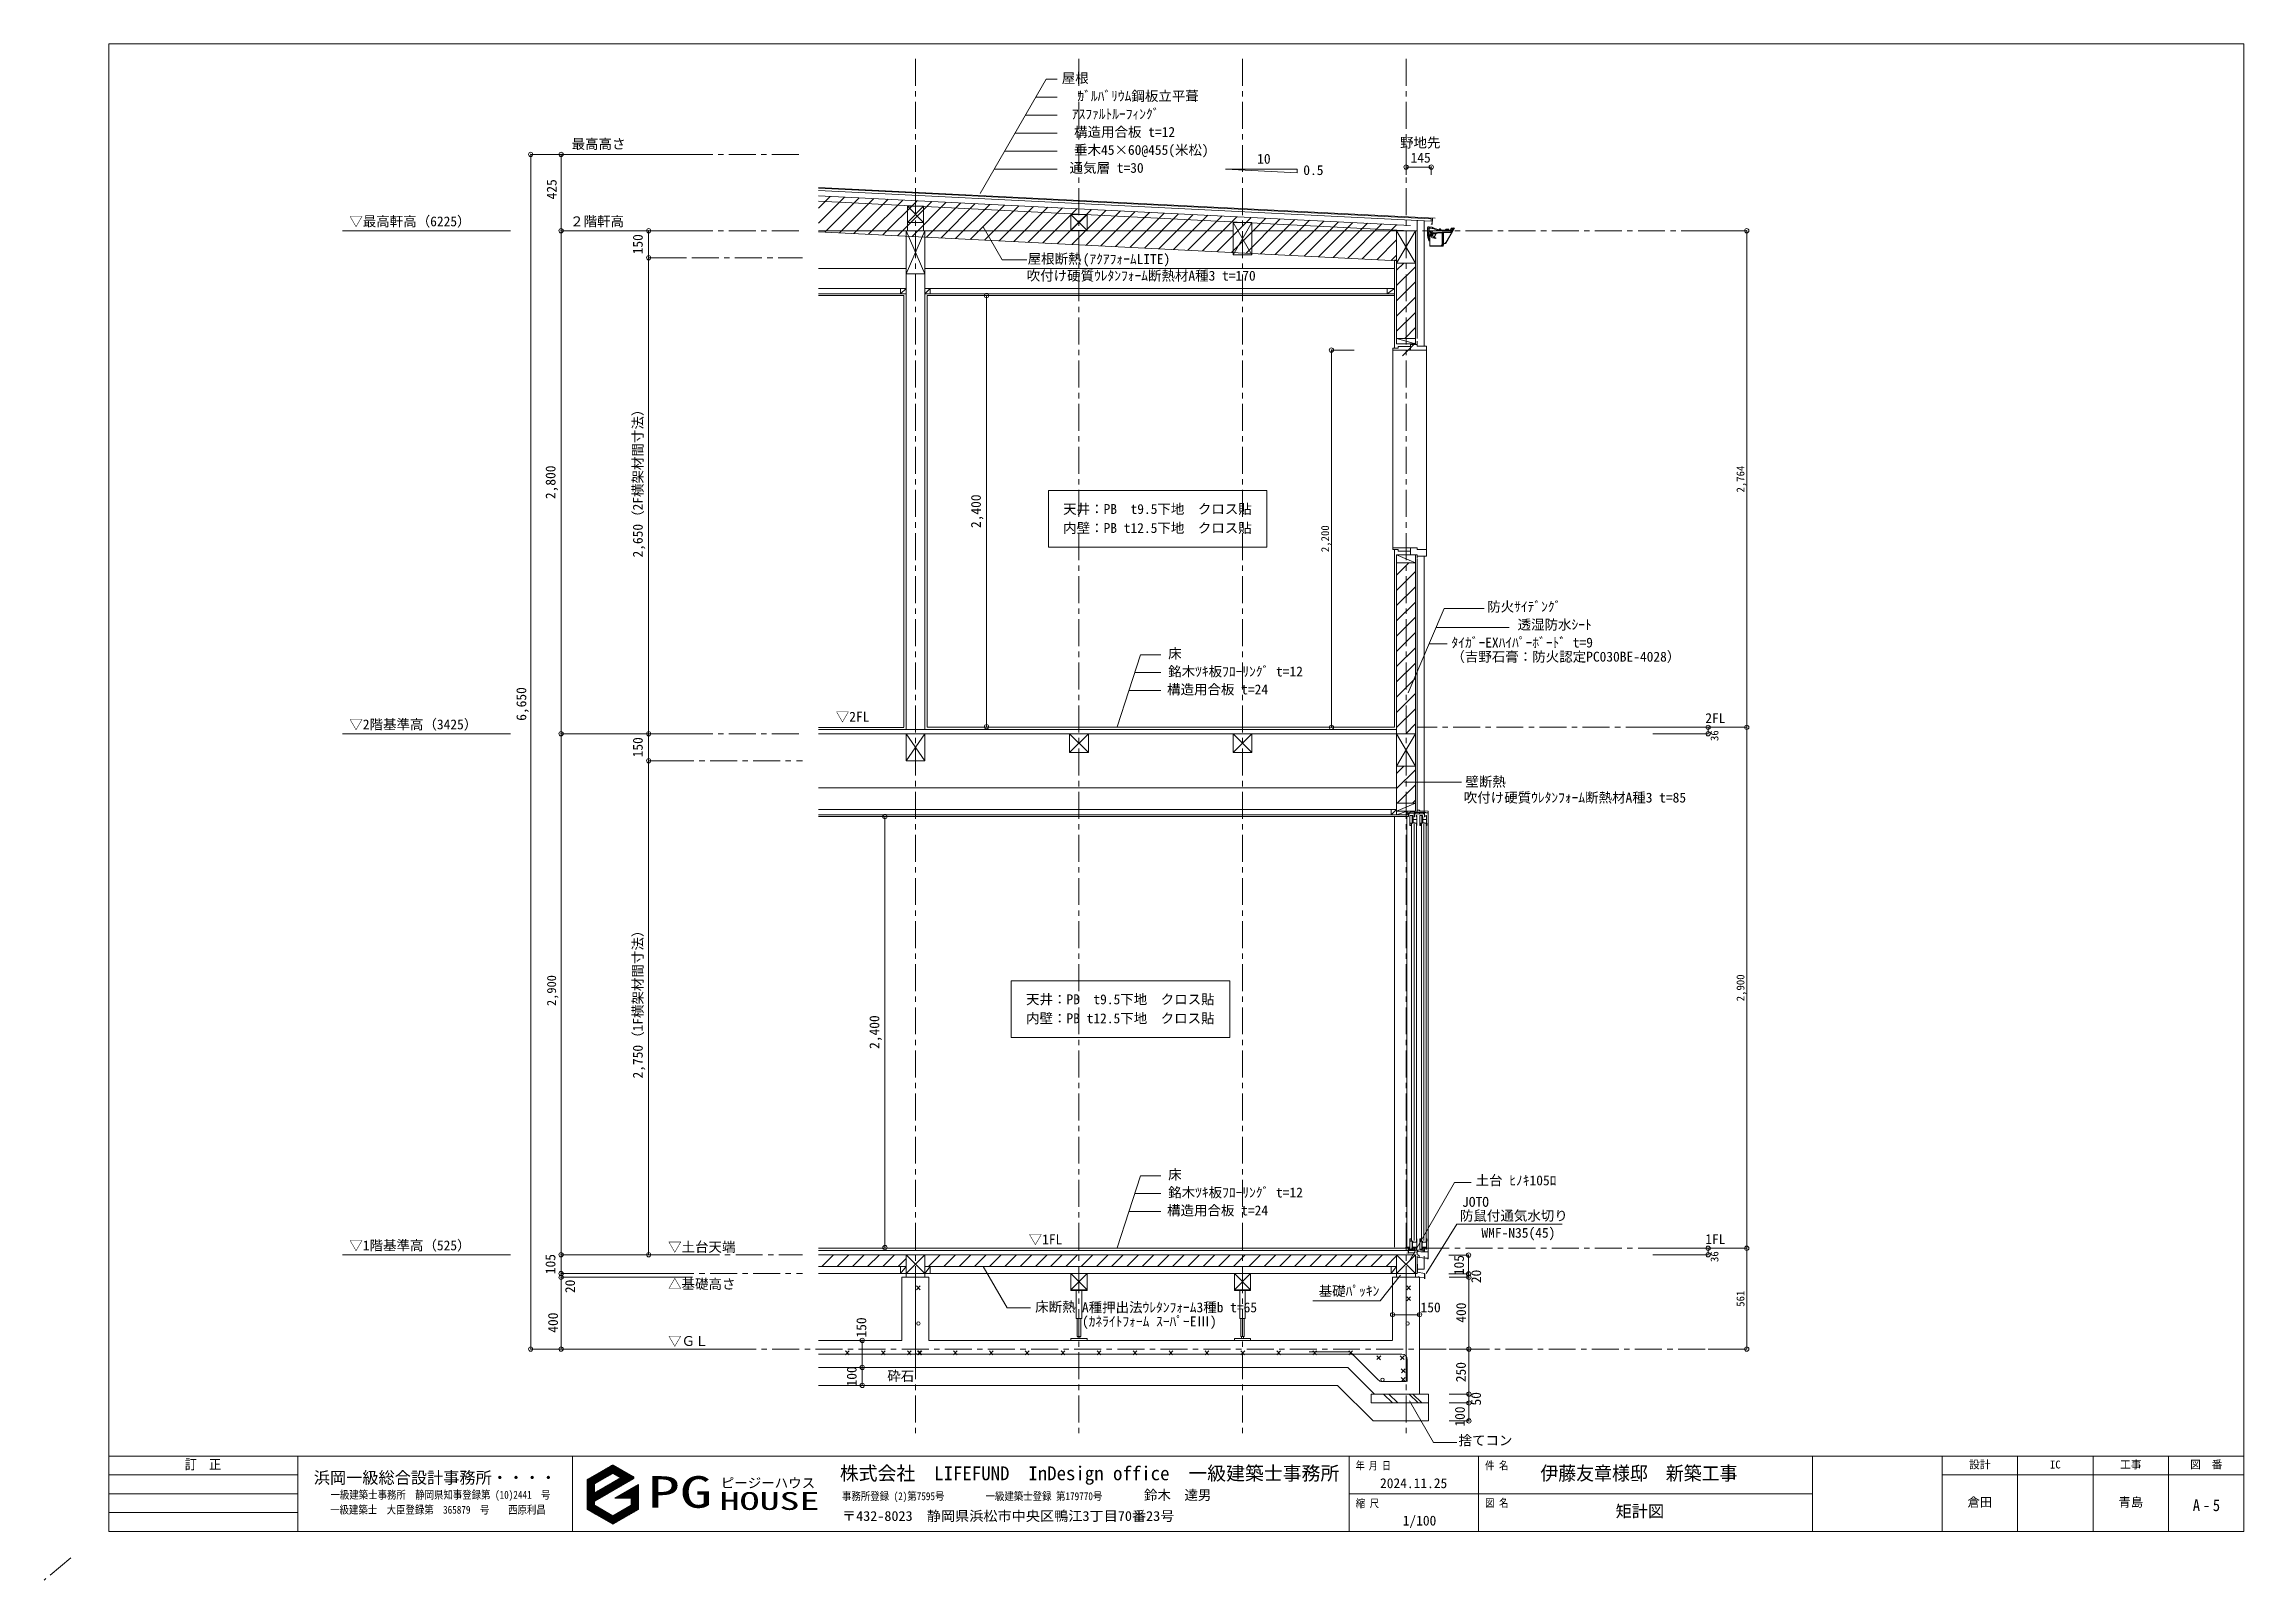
# Model space of a CAD drawing. Units: millimetres at full size. Extents: x -6103 to 6139, y -4193 to 2001238.
# Drawn here: x -6103 to 6139, y -4193 to 4357 of the extents above; entities outside this region: 1.
import ezdxf
from ezdxf.enums import TextEntityAlignment as Align

# ---------------------------------------------------------------- set-up
doc = ezdxf.new("R2010")
doc.units = ezdxf.units.MM
doc.header["$LTSCALE"] = 30
doc.header["$PDMODE"] = 32
doc.header["$PDSIZE"] = 24
doc.linetypes.add('CHAIN1', pattern=[8, 5, -1, 1, -1])
doc.linetypes.add('LONG_DASHED1', pattern=[7, 6, -1])
for name, color, linetype, lineweight in [('2-F_寸法・方位', 134, 'Continuous', 13), ('5-1_通り芯・通り番号', 4, 'Continuous', 5), ('5-2_梁・土台断面【黄', 3, 'Continuous', 20), ('5-3_仕上線【黄】', 4, 'Continuous', 5), ('5-4_下地【水色】', 4, 'Continuous', 5), ('5-5_サッシ・室内建具', 4, 'Continuous', 5), ('5-A_文字', 7, 'Continuous', 13), ('5-D_断熱・その他ｸﾞﾚｰ', 4, 'Continuous', 5), ('5-F_寸法', 7, 'Continuous', 13), ('F-1_凡例（一般）', 7, 'Continuous', 13), ('F-F_図面枠（共通）', 7, 'Continuous', 13)]:
    doc.layers.add(name, color=color, linetype=linetype, lineweight=lineweight)
doc.styles.add('ＭＳ ゴシック', font='')
doc.styles.get('ＭＳ ゴシック').set_extended_font_data('MS Gothic')

msp = doc.modelspace()

# ---------------------------------------------------------------- texts
at = {"layer": '5-A_文字', "style": 'ＭＳ ゴシック'}
for s, p in [('屋根', (-440.03, 4123.84)), ('ｶﾞﾙﾊﾞﾘｳﾑ鋼板立平葺', (-352.53, 4023.84)), ('ｱｽﾌｧﾙﾄﾙｰﾌｨﾝｸﾞ', (-383.78, 3923.84)), ('構造用合板 t=12', (-371.28, 3823.84)), ('垂木45×60@455(米松)', (-371.28, 3723.84)), ('通気層 t=30', (-396.28, 3623.84)), ('10', (647.5, 3674.32)), ('0.5', (904.11, 3611.38)), ('屋根断熱', (-629.85, 3117.81)), ('(ｱｸｱﾌｫｰﾑLITE)', (-323.33, 3116.17)), ('吹付け硬質ｳﾚﾀﾝﾌｫｰﾑ断熱材A種3 t=170', (-635.13, 3023.76)), ('天井：PB\u3000t9.5下地\u3000クロス貼', (-432.13, 1725.13)), ('内壁：PB t12.5下地\u3000クロス貼', (-432.13, 1619.3)), ('防火ｻｲﾃﾞﾝｸﾞ', (1927.38, 1181.51)), ('透湿防水ｼｰﾄ', (2096.39, 1081.51)), ('床', (151.91, 920.56)), ('ﾀｲｶﾞｰEXﾊｲﾊﾟｰﾎﾞｰﾄﾞ t=9', (1728.71, 981.51)), ('（吉野石膏：防火認定PC030BE-4028）', (1728, 902.99)), ('銘木ﾂｷ板ﾌﾛｰﾘﾝｸﾞ t=12', (152.22, 820.56)), ('構造用合板 t=24', (145.97, 720.56)), ('▽2FL', (-1697.62, 569.04)), ('壁断熱', (1805.77, 207.09)), ('吹付け硬質ｳﾚﾀﾝﾌｫｰﾑ断熱材A種3 t=85', (1797.07, 118.76)), ('天井：PB\u3000t9.5下地\u3000クロス貼', (-638.79, -1004.13)), ('内壁：PB t12.5下地\u3000クロス貼', (-638.79, -1109.97)), ('床', (151.91, -1979.44)), ('土台 ﾋﾉｷ105ﾛ', (1862.93, -2012.19)), ('銘木ﾂｷ板ﾌﾛｰﾘﾝｸﾞ t=12', (152.22, -2079.44)), ('JOTO', (1787.7, -2131.84)), ('構造用合板 t=24', (145.97, -2179.44)), ('防鼠付通気水切り', (1775.67, -2208.48)), ('▽1FL', (-624.18, -2340.34)), ('WMF-N35(45)', (1895.27, -2303.82)), ('基礎ﾊﾟｯｷﾝ', (989.88, -2627.68)), ('床断熱', (-587.75, -2715.93)), ('A種押出法ｳﾚﾀﾝﾌｫｰﾑ3種b t=65', (-327.53, -2719.07)), ('(ｶﾈﾗｲﾄﾌｫｰﾑ ｽｰﾊﾟｰEⅢ)', (-327.46, -2797.15)), ('砕石', (-1411.06, -3101.6)), ('捨てコン', (1767.77, -3459.3))]:
    msp.add_text(s, height=54.99, dxfattribs=at).set_placement(p, align=Align.BOTTOM_LEFT)
at = {"layer": '5-F_寸法', "style": 'ＭＳ ゴシック'}
for s, p in [('最高高さ', (-3167.59, 3757.24)), ('野地先', (1442.33, 3764.55)), ('145', (1500.94, 3680.54)), ('２階軒高', (-3175.48, 3326.25)), ('2FL', (3141.02, 560.98)), ('▽土台天端', (-2630.56, -2382.28)), ('1FL', (3141.02, -2339.02)), ('△基礎高さ', (-2630.56, -2589.11)), ('▽ＧＬ', (-2630.56, -2906.05))]:
    msp.add_text(s, height=54.99, dxfattribs=at).set_placement(p, align=Align.BOTTOM_LEFT)
for s, height, p in [('425', 54.99, (-3234.3, 3492.35)), ('150', 54.99, (-2755.02, 3186.46)), ('2,650（2F横架材間寸法）', 54.99, (-2755.02, 1498.96)), ('2,800', 54.99, (-3240.56, 1823.96)), ('2,764', 43.99, (3371.84, 1860.71)), ('2,200', 43.99, (1060.61, 1528.71)), ('6,650', 54.99, (-3403.33, 590.1)), ('150', 54.99, (-2755.02, 386.46)), ('36', 43.99, (3227.08, 477.44)), ('2,750（1F横架材間寸法）', 54.99, (-2755.02, -1401.04)), ('2,900', 50.59, (-3238.61, -997.53)), ('2,900', 43.99, (3371.84, -971.29)), ('105', 54.99, (-3241.15, -2490.28)), ('36', 43.99, (3227.08, -2422.56)), ('20', 54.99, (-3131.68, -2595.59)), ('561', 43.99, (3371.84, -2671.79)), ('400', 54.99, (-3227.18, -2816.15))]:
    msp.add_text(s, height=height, rotation=90, dxfattribs=at).set_placement(p, align=Align.BOTTOM_LEFT)
at = {"layer": '5-F_寸法', "color": 4, "style": 'ＭＳ ゴシック'}
for s, p in [('▽最高軒高（6225）', (-4404.24, 3326.02)), ('▽2階基準高（3425）', (-4404.24, 526.02)), ('▽1階基準高（525）', (-4404.24, -2373.98)), ('150', (1556.48, -2719.1))]:
    msp.add_text(s, height=54.99, dxfattribs=at).set_placement(p, align=Align.BOTTOM_LEFT)
for s, p in [('2,400', (-873.64, 1662.96)), ('2,400', (-1438.67, -1236.34)), ('105', (1813.99, -2495.74)), ('20', (1910.03, -2540.27)), ('400', (1826.16, -2760.48)), ('150', (-1511.34, -2842.87)), ('100', (-1565.13, -3115.29)), ('250', (1824.86, -3091.55)), ('50', (1909.08, -3221.31)), ('100', (1819.27, -3338.92))]:
    msp.add_text(s, height=54.99, rotation=90, dxfattribs=at).set_placement(p, align=Align.BOTTOM_LEFT)
at = {"layer": 'F-1_凡例（一般）', "style": 'ＭＳ ゴシック'}
for s, height, p in [('株式会社\u3000LIFEFUND\u3000InDesign office\u3000一級建築士事務所', 76.98, (-1674.87, -3660.18)), ('ピージーハウス', 54.99, (-2337.03, -3696.14)), ('鈴木\u3000達男', 54.99, (17.62, -3763.43))]:
    msp.add_text(s, height=height, dxfattribs=at).set_placement(p, align=Align.BOTTOM_LEFT)
for s, height, width, p in [('PG', 176, 1.5, (-2744.43, -3843.34)), ('HOUSE', 98.97, 1.65, (-2343.77, -3832.08)), ('事務所登録 (2)第7595号', 43.99, 0.85, (-1662.59, -3761.26)), ('一級建築士登録 第179770号', 43.99, 0.85, (-863.48, -3761.26)), ('〒432-8023\u3000静岡県浜松市中央区鴨江3丁目70番23号', 54.99, 1.05, (-1662.78, -3880.28))]:
    msp.add_text(s, height=height, dxfattribs=dict(at, width=width)).set_placement(p, align=Align.BOTTOM_LEFT)
at = {"layer": 'F-F_図面枠（共通）', "style": 'ＭＳ ゴシック'}
for s, height, width, p in [('訂\u3000正', 54.99, 0.9, (-5319.99, -3592.62)), ('年 月 日', 43.99, 0.8, (1195.84, -3591.04)), ('件 名', 43.99, 0.85, (1915.84, -3591.04)), ('伊藤友章様邸\u3000新築工事', 76.98, 0.95, (2222.96, -3660.12)), ('一級建築士\u3000大臣登録第\u3000365879\u3000号\u3000\u3000西原利昌', 43.99, 0.85, (-4510.73, -3836.6)), ('一級建築士事務所\u3000静岡県知事登録第 (10)2441\u3000号', 43.99, 0.85, (-4508.7, -3753.44)), ('縮 尺', 43.99, 0.85, (1195.84, -3801.04)), ('図 名', 43.99, 0.85, (1916.05, -3799.1))]:
    msp.add_text(s, height=height, dxfattribs=dict(at, width=width)).set_placement(p, align=Align.BOTTOM_LEFT)
for s, height, p in [('設計', 43.99, (4608.51, -3585.12)), ('IC', 43.99, (5058.51, -3585.12)), ('工事', 43.99, (5448.51, -3585.12)), ('図\u3000番', 43.99, (5838.51, -3585.12)), ('浜岡一級総合設計事務所・・・・', 65.98, (-4601.71, -3675.6)), ('倉田', 50.59, (4599.51, -3799.62)), ('青島', 50.59, (5439.51, -3799.62)), ('1/100', 54.99, (1457.21, -3905.78))]:
    msp.add_text(s, height=height, dxfattribs=at).set_placement(p, align=Align.BOTTOM_LEFT)
at = {"layer": 'F-F_図面枠（共通）', "color": 3, "style": 'ＭＳ ゴシック'}
for s, height, p in [('2024.11.25', 54.99, (1331.01, -3697.62)), ('矩計図', 65.98, (2641.98, -3862.62))]:
    msp.add_text(s, height=height, dxfattribs=at).set_placement(p, align=Align.BOTTOM_LEFT)
at = {"layer": 'F-F_図面枠（共通）', "color": 3, "insert": (5853.51, -3810.12), "char_height": 65.98, "attachment_point": 7, "style": 'ＭＳ ゴシック'}
msp.add_mtext('\\T1.38;\\W0.9;A-5', dxfattribs=at)

# ---------------------------------------------------------------- linework, layer by layer
at = {"layer": '2-F_寸法・方位'}
msp.add_line((2958.59, 2001238.21), (4661.09, 2001238.21), dxfattribs=at)
at = {"layer": '5-1_通り芯・通り番号', "color": 1, "linetype": 'CHAIN1', "lineweight": 9}
for p, q in [((-1254.07, 4274.95), (-1254.07, -3404.6)), ((-344.07, 4274.95), (-344.07, -3404.6)), ((565.93, 4274.95), (565.93, -3404.6)), ((1475.93, 4274.95), (1475.93, -3404.6)), ((-2532.34, 3742.71), (-1881.77, 3742.71)), ((-2532.34, 3317.71), (-1881.77, 3317.71)), ((3156.59, 3317.71), (742.06, 3317.71)), ((-2738.52, 3167.71), (-1881.77, 3167.71)), ((-2532.34, 517.71), (-1881.77, 517.71)), ((2848.36, 553.71), (1536.42, 553.71)), ((-2636.67, 367.71), (-1881.77, 367.71)), ((-2494.23, -2382.29), (-1881.77, -2382.29)), ((3156.59, -2346.29), (1295.69, -2346.29)), ((-2636.67, -2487.29), (-1881.77, -2487.29)), ((-2290.43, -2907.29), (3156.59, -2907.29))]:
    msp.add_line(p, q, dxfattribs=at)
at = {"layer": '5-1_通り芯・通り番号'}
for p, q in [((-1306.57, -2487.29), (-1306.57, -2507.29)), ((-1201.57, -2507.29), (-1201.57, -2487.29)), ((1423.43, -2487.29), (1423.43, -2507.29)), ((1528.43, -2507.29), (1528.43, -2487.29)), ((-389.07, -2577.29), (-389.07, -2581.57)), ((-299.07, -2581.57), (-389.07, -2581.57)), ((-359.07, -2736.57), (-359.07, -2581.57)), ((-356.92, -2581.57), (-331.21, -2581.57)), ((-329.07, -2581.57), (-329.07, -2736.57)), ((-299.07, -2577.29), (-299.07, -2581.57)), ((520.93, -2577.29), (520.93, -2581.57)), ((610.93, -2581.57), (520.93, -2581.57)), ((550.93, -2736.57), (550.93, -2581.57)), ((553.08, -2581.57), (578.79, -2581.57)), ((580.93, -2581.57), (580.93, -2736.57)), ((610.93, -2577.29), (610.93, -2581.57)), ((-329.07, -2736.57), (-359.07, -2736.57)), ((-354.07, -2736.57), (-334.07, -2736.57)), ((-354.07, -2836.57), (-354.07, -2736.57)), ((-334.07, -2736.57), (-334.07, -2836.57)), ((580.93, -2736.57), (550.93, -2736.57)), ((555.93, -2736.57), (575.93, -2736.57)), ((555.93, -2836.57), (555.93, -2736.57)), ((575.93, -2736.57), (575.93, -2836.57)), ((-334.07, -2836.57), (-354.07, -2836.57)), ((-349.07, -2836.57), (-339.07, -2836.57)), ((-339.07, -2836.57), (-339.07, -2849.04)), ((575.93, -2836.57), (555.93, -2836.57)), ((560.93, -2836.57), (570.93, -2836.57)), ((570.93, -2836.57), (570.93, -2849.04))]:
    msp.add_line(p, q, dxfattribs=at)
for points in [[(-389.07, -2859.04), (-389.07, -2849.04), (-299.07, -2849.04), (-299.07, -2859.04)], [(-339.07, -2849.04), (-349.07, -2849.04), (-349.07, -2836.57)], [(520.93, -2859.04), (520.93, -2849.04), (610.93, -2849.04), (610.93, -2859.04)], [(570.93, -2849.04), (560.93, -2849.04), (560.93, -2836.57)]]:
    msp.add_lwpolyline(points, dxfattribs=at)
at = {"layer": '5-2_梁・土台断面【黄'}
for p, q in [((-1299.07, 3364.21), (-1209.07, 3454.21)), ((-1299.07, 3454.21), (-1209.07, 3364.21)), ((-1209.07, 3454.21), (-1209.07, 3364.21)), ((-1201.57, 3317.71), (-1306.57, 3317.71)), ((-1306.57, 3317.71), (-1201.57, 3077.71)), ((-1306.57, 3077.71), (-1201.57, 3317.71)), ((-1201.57, 3317.71), (-1306.57, 3317.71)), ((-1306.57, 3317.71), (-1306.57, 3077.71)), ((-1209.07, 3364.21), (-1299.07, 3364.21)), ((-1201.57, 3317.71), (-1201.57, 3077.71)), ((-291.57, 3317.71), (-396.57, 3317.71)), ((-389.07, 3318.71), (-299.07, 3408.71)), ((-389.07, 3408.71), (-299.07, 3318.71)), ((-299.07, 3318.71), (-389.07, 3318.71)), ((-299.07, 3408.71), (-299.07, 3318.71)), ((513.43, 3363.21), (513.43, 3183.21)), ((513.43, 3363.21), (618.43, 3363.21)), ((513.43, 3183.21), (618.43, 3363.21)), ((513.43, 3363.21), (618.43, 3183.21)), ((618.43, 3363.21), (618.43, 3183.21)), ((1423.43, 3317.71), (1423.43, 3137.71)), ((1423.43, 3137.71), (1528.43, 3317.71)), ((1528.43, 3317.71), (1528.43, 3137.71)), ((513.43, 3183.21), (618.43, 3183.21)), ((-1201.57, 3077.71), (-1306.57, 3077.71)), ((1528.43, 3137.71), (1423.43, 3137.71)), ((1423.43, 3137.71), (1528.43, 3137.71)), ((-1306.57, 367.71), (-1201.57, 517.71)), ((-1306.57, 517.71), (-1201.57, 367.71)), ((-396.57, 412.71), (-291.57, 517.71)), ((-396.57, 517.71), (-291.57, 412.71)), ((513.43, 412.71), (618.43, 517.71)), ((513.43, 517.71), (618.43, 412.71)), ((1423.43, 337.71), (1528.43, 517.71)), ((1528.43, 517.71), (1528.43, 337.71)), ((1528.43, 337.71), (1423.43, 337.71)), ((-1306.57, -2382.29), (-1201.57, -2382.29)), ((-1306.57, -2487.29), (-1201.57, -2382.29)), ((-1306.57, -2382.29), (-1201.57, -2487.29)), ((-1306.57, -2382.29), (-1306.57, -2487.29)), ((-1201.57, -2487.29), (-1201.57, -2382.29)), ((1528.43, -2382.29), (1423.43, -2382.29)), ((1528.43, -2487.29), (1423.43, -2382.29)), ((1528.43, -2382.29), (1423.43, -2487.29)), ((1423.43, -2382.29), (1423.43, -2487.29)), ((1528.43, -2487.29), (1528.43, -2382.29)), ((-1306.57, -2487.29), (-1201.57, -2487.29)), ((-389.07, -2487.29), (-299.07, -2487.29)), ((-389.07, -2577.29), (-299.07, -2487.29)), ((-389.07, -2487.29), (-299.07, -2577.29)), ((-389.07, -2577.29), (-389.07, -2487.29)), ((-299.07, -2577.29), (-299.07, -2487.29)), ((520.93, -2487.29), (610.93, -2487.29)), ((520.93, -2577.29), (610.93, -2487.29)), ((520.93, -2487.29), (610.93, -2577.29)), ((520.93, -2577.29), (520.93, -2487.29)), ((610.93, -2577.29), (610.93, -2487.29)), ((1423.43, -2487.29), (1528.43, -2487.29)), ((-389.07, -2577.29), (-299.07, -2577.29)), ((520.93, -2577.29), (610.93, -2577.29))]:
    msp.add_line(p, q, dxfattribs=at)
for points in [[(-1209.07, 3454.21), (-1299.07, 3454.21), (-1299.07, 3364.21)], [(-299.07, 3408.71), (-389.07, 3408.71), (-389.07, 3318.71)], [(1528.43, 3317.71), (1423.43, 3317.71), (1528.43, 3137.71)], [(1528.43, 517.71), (1423.43, 517.71), (1528.43, 337.71)], [(1423.43, 517.71), (1423.43, 337.71), (1528.43, 337.71)]]:
    msp.add_lwpolyline(points, dxfattribs=at)
for points in [[(-1306.57, 517.71), (-1201.57, 517.71), (-1201.57, 367.71), (-1306.57, 367.71)], [(-396.57, 517.71), (-291.57, 517.71), (-291.57, 412.71), (-396.57, 412.71)], [(513.43, 517.71), (618.43, 517.71), (618.43, 412.71), (513.43, 412.71)]]:
    msp.add_lwpolyline(points, close=True, dxfattribs=at)
at = {"layer": '5-3_仕上線【黄】', "color": 3, "lineweight": 20}
for p, q in [((-1794.04, 3559.43), (1638.76, 3387.79)), ((1577.43, 2675.71), (1577.43, 3373.84)), ((1621.53, 3351.92), (1614.97, 3356.3)), ((1623.25, 3388.57), (1621.53, 3351.92)), ((-1794.04, 2956.71), (-1319.07, 2956.71)), ((-1319.07, 2956.71), (-1319.07, 553.71)), ((-1189.07, 2956.71), (1410.93, 2956.71)), ((-1189.07, 2956.71), (-1189.07, 553.71)), ((1410.93, 2956.71), (1410.93, 2663.71)), ((1537.43, 2702.71), (1537.43, 2675.71)), ((1410.93, 1543.71), (1410.93, 553.71)), ((1537.43, 1493.71), (1537.43, 1513.71)), ((1577.43, 1506.71), (1577.43, 87.67)), ((-1319.07, 552.1), (-1794.04, 552.1)), ((1410.93, 553.71), (-1189.07, 553.71)), ((-1794.04, 57.11), (1479.43, 57.11)), ((1488.43, -2346.29), (-1794.04, -2346.29)), ((1577.43, -2390.29), (1577.43, -2462.15)), ((-1329.07, -2507.29), (-1179.07, -2507.29)), ((-1329.07, -2507.29), (-1329.07, -2859.04)), ((-1179.07, -2507.29), (-1179.07, -2859.04)), ((1400.93, -2507.29), (1400.93, -2857.29)), ((1550.93, -2507.29), (1400.93, -2507.29)), ((1539.67, -2462.15), (1577.43, -2462.15)), ((1550.93, -2507.29), (1550.93, -3157.29)), ((-1794.04, -2859.04), (-1329.07, -2859.04)), ((-1179.07, -2859.04), (-724.07, -2859.04)), ((-724.07, -2859.04), (1400.93, -2859.04)), ((-1794.04, -3009.04), (1152.68, -3009.04)), ((1300.93, -3157.29), (1152.68, -3009.04)), ((1550.93, -3157.29), (1300.93, -3157.29))]:
    msp.add_line(p, q, dxfattribs=at)
at = {"layer": '5-3_仕上線【黄】', "linetype": 'LONG_DASHED1'}
for p, q in [((1606.47, 3328.93), (1592.91, 3328.93)), ((1606.47, 3317.93), (1592.91, 3317.93)), ((1603.29, 3293.93), (1592.91, 3293.93)), ((1540.37, -2443.63), (1540.37, -2453.63)), ((1580.32, -2487.52), (1580.32, -2515.7)), ((1581.07, -2513.95), (1582.07, -2513.95))]:
    msp.add_line(p, q, dxfattribs=at)
at = {"layer": '5-3_仕上線【黄】'}
for p, q in [((1595.07, 3335.43), (1595.07, 3287.43)), ((1595.07, 3335.43), (1596.37, 3335.43)), ((1596.37, 3339.93), (1603.25, 3339.33)), ((1596.37, 3284.93), (1596.37, 3339.93)), ((1601.57, 3307.54), (1601.57, 3270.93)), ((1604.17, 3311.13), (1602.63, 3309.83)), ((1604.17, 3311.59), (1604.17, 3338.33)), ((1604.17, 3331.93), (1604.47, 3331.93)), ((1604.17, 3322.13), (1604.47, 3322.13)), ((1604.47, 3331.93), (1604.67, 3331.73)), ((1604.47, 3322.13), (1604.67, 3321.93)), ((1604.67, 3326.13), (1604.67, 3331.73)), ((1604.67, 3313.93), (1604.67, 3321.93)), ((1604.89, 3338.19), (1619.27, 3336.93)), ((1616.87, 3317.63), (1606.17, 3317.63)), ((1613.87, 3312.13), (1607.48, 3312.13)), ((1608.17, 3304.7), (1610.11, 3308.58)), ((1609.17, 3304.46), (1610.73, 3307.58)), ((1610.69, 3332.16), (1622.05, 3331.16)), ((1615.07, 3309.13), (1611.01, 3309.13)), ((1614.07, 3308.13), (1611.62, 3308.13)), ((1613.87, 3312.13), (1613.87, 3312.13)), ((1615.07, 3307.13), (1615.07, 3300.63)), ((1616.07, 3308.13), (1616.07, 3297.63)), ((1617.87, 3297.63), (1617.87, 3308.13)), ((1619.27, 3336.93), (1619.93, 3338.07)), ((1620.87, 3337.82), (1620.87, 3336.68)), ((1622.87, 3311.63), (1622.87, 3310.12)), ((1677.85, 3305.84), (1623.76, 3303)), ((1724.37, 3312.28), (1626.02, 3307.13)), ((1629.11, 3333.99), (1629.11, 3333.99)), ((1659.45, 3323.36), (1659.46, 3323.36)), ((1660.99, 3324.27), (1660.99, 3325.14)), ((1660.99, 3324.27), (1660.99, 3324.27)), ((1663.99, 3325.14), (1663.99, 3325.14)), ((1663.99, 3325.14), (1663.99, 3323.31)), ((1663.99, 3323.31), (1663.99, 3323.31)), ((1664.49, 3322.38), (1664.49, 3322.38)), ((1667.61, 3325.09), (1664.57, 3325.63)), ((1664.84, 3325.52), (1664.84, 3325.52)), ((1665.09, 3328.58), (1667.14, 3328.22)), ((1667.14, 3328.22), (1667.14, 3328.22)), ((1667.62, 3325.09), (1667.61, 3325.09)), ((1668.79, 3326.25), (1668.79, 3326.08)), ((1668.79, 3326.08), (1668.79, 3326.07)), ((1674.35, 3305.65), (1674.36, 3305.65)), ((1725.2, 3308.32), (1677.85, 3305.84)), ((1686.85, 3306.31), (1686.85, 3306.31)), ((1694.87, 3320.43), (1686.92, 3320.43)), ((1727.37, 3316.43), (1686.92, 3316.43)), ((1694.87, 3320.43), (1694.87, 3320.43)), ((1705.99, 3320.43), (1694.87, 3320.43)), ((1695.87, 3321.43), (1695.87, 3322.19)), ((1696.37, 3247.08), (1745.71, 3332.54)), ((1699.84, 3255.08), (1743.26, 3330.28)), ((1702.87, 3323.93), (1701.12, 3323.93)), ((1702.87, 3323.43), (1702.87, 3323.93)), ((1705.99, 3320.43), (1705.99, 3320.93)), ((1705.99, 3320.43), (1731.09, 3320.43)), ((1707.74, 3323.93), (1706.99, 3323.93)), ((1707.26, 3321.89), (1711.95, 3320.55)), ((1712.78, 3320.43), (1712.78, 3320.43)), ((1724.2, 3326.78), (1726.63, 3330.99)), ((1731.34, 3321.51), (1724.57, 3325.42)), ((1725.2, 3308.32), (1725.2, 3308.32)), ((1725.57, 3327.15), (1727.24, 3330.04)), ((1730.7, 3323.03), (1725.94, 3325.78)), ((1728.14, 3314.79), (1727.23, 3313.7)), ((1742.21, 3332.78), (1727.41, 3331.48)), ((1735.66, 3331.2), (1728.01, 3330.53)), ((1736.99, 3319.89), (1728.77, 3310.1)), ((1728.77, 3310.1), (1728.77, 3310.09)), ((1730.04, 3320.43), (1730.04, 3311.61)), ((1731.09, 3320.43), (1731.09, 3320.43)), ((1732.07, 3323.4), (1736.14, 3330.45)), ((1734.35, 3323.07), (1732.46, 3321.59)), ((1733.43, 3323.77), (1737.57, 3330.94)), ((1734.34, 3323.24), (1733.43, 3323.77)), ((1738.74, 3328.68), (1735.42, 3322.93)), ((1736.99, 3319.9), (1736.99, 3319.89)), ((1738.24, 3331.21), (1737.52, 3329.96)), ((1737.52, 3329.96), (1738.55, 3329.36)), ((1741.36, 3327.22), (1737.79, 3321.04)), ((1737.79, 3321.04), (1737.79, 3321.04)), ((1738.24, 3331.21), (1738.24, 3331.21)), ((1742.3, 3331.78), (1738.35, 3331.44)), ((1738.62, 3331.45), (1740.14, 3331.59)), ((1738.62, 3331.45), (1738.62, 3331.45)), ((1740.14, 3331.59), (1740.14, 3331.59)), ((1740.65, 3331.26), (1740.65, 3331.26)), ((1740.65, 3331.26), (1741.51, 3328.91)), ((1742.39, 3332.98), (1742.39, 3333.52)), ((1745.38, 3333.05), (1742.64, 3333.71)), ((1596.37, 3287.43), (1595.07, 3287.43)), ((1596.37, 3284.93), (1597.56, 3280.45)), ((1597.56, 3280.45), (1600.35, 3269.93)), ((1600.38, 3269.93), (1600.35, 3269.93)), ((1602.43, 3262.07), (1600.35, 3269.93)), ((1600.57, 3269.93), (1600.38, 3269.93)), ((1601.57, 3296.93), (1601.87, 3296.93)), ((1601.87, 3296.93), (1602.07, 3296.73)), ((1607.67, 3275.85), (1601.87, 3290.94)), ((1602.07, 3291.13), (1602.07, 3296.73)), ((1606.87, 3275.33), (1602.57, 3275.33)), ((1603.37, 3273.33), (1602.57, 3273.33)), ((1606.87, 3261.33), (1603.4, 3261.33)), ((1605.87, 3270.83), (1605.87, 3261.33)), ((1607.87, 3274.78), (1607.87, 3262.33)), ((1608.07, 3304.25), (1608.07, 3233.13)), ((1608.07, 3304.25), (1608.07, 3233.08)), ((1609.07, 3304.01), (1609.07, 3300.63)), ((1609.07, 3297.63), (1609.07, 3235.13)), ((1682.17, 3232.13), (1609.07, 3232.13)), ((1614.07, 3299.63), (1610.07, 3299.63)), ((1613.37, 3298.63), (1610.07, 3298.63)), ((1613.37, 3298.63), (1610.12, 3298.63)), ((1610.37, 3298.13), (1610.37, 3297.58)), ((1610.37, 3298.13), (1610.37, 3298.13)), ((1616.8, 3284), (1610.8, 3295.78)), ((1612.87, 3298.63), (1610.87, 3298.63)), ((1610.87, 3298.63), (1610.87, 3298.63)), ((1679.69, 3233.13), (1611.07, 3233.13)), ((1612.87, 3298.63), (1612.87, 3298.63)), ((1613.37, 3298.13), (1613.37, 3297.63)), ((1613.57, 3298.43), (1613.57, 3297.63)), ((1613.57, 3298.43), (1613.57, 3297.63)), ((1615.57, 3297.13), (1614.07, 3297.13)), ((1615.57, 3297.13), (1614.07, 3297.13)), ((1614.36, 3296.63), (1616.87, 3296.63)), ((1616.87, 3290.63), (1615.26, 3290.63)), ((1616.8, 3284), (1616.79, 3284.01)), ((1621.87, 3301), (1621.87, 3295.63)), ((1640.66, 3274.18), (1623.12, 3278.88)), ((1623.17, 3278.87), (1623.15, 3278.87)), ((1624.87, 3286.21), (1624.87, 3298.66)), ((1624.87, 3298.66), (1624.87, 3298.66)), ((1624.87, 3286.21), (1624.87, 3286.21)), ((1629.37, 3282.83), (1626.02, 3284.4)), ((1626.02, 3284.4), (1626.02, 3284.4)), ((1626.76, 3300.65), (1636.89, 3301.19)), ((1626.76, 3300.65), (1626.76, 3300.65)), ((1629.38, 3282.83), (1629.37, 3282.83)), ((1638.81, 3298.34), (1632.03, 3283.8)), ((1632.03, 3283.8), (1632.03, 3283.8)), ((1644.3, 3303.01), (1634.75, 3282.53)), ((1635.72, 3279.88), (1641.88, 3277)), ((1636.9, 3301.19), (1636.9, 3301.19)), ((1638.81, 3298.35), (1638.81, 3298.34)), ((1640.66, 3274.18), (1640.66, 3274.18)), ((1642.12, 3276.34), (1641.24, 3274.45)), ((1644.3, 3303.02), (1644.3, 3303.02)), ((1646.01, 3304.17), (1646.01, 3304.17)), ((1673.07, 3238.23), (1673.06, 3238.23)), ((1677.12, 3238.23), (1673.07, 3238.23)), ((1674.06, 3235.23), (1674.06, 3235.23)), ((1677.94, 3235.23), (1674.07, 3235.23)), ((1674.51, 3238.23), (1674.51, 3238.23)), ((1677.51, 3302.66), (1677.51, 3241.23)), ((1677.51, 3302.66), (1677.51, 3302.66)), ((1677.51, 3241.23), (1677.51, 3241.23)), ((1677.95, 3235.23), (1677.95, 3235.23)), ((1680.88, 3244.86), (1680.06, 3240.66)), ((1681.01, 3302.84), (1681.01, 3246.19)), ((1682.64, 3235.56), (1684.66, 3245.96)), ((1683.83, 3244.29), (1682.85, 3239.27)), ((1683.15, 3232.94), (1685.64, 3245.77)), ((1684.01, 3303.31), (1684.01, 3303.32)), ((1684.01, 3303.31), (1684.01, 3246.19)), ((1684.01, 3246.19), (1684.01, 3246.19)), ((1686.85, 3247.58), (1686.62, 3247.58)), ((1695.51, 3246.58), (1686.62, 3246.58)), ((1528.43, 2718.71), (1423.43, 2718.71)), ((1528.43, 2688.71), (1423.43, 2718.71)), ((1528.43, 2688.71), (1423.43, 2688.71)), ((1501.43, 1513.71), (1423.43, 1513.71)), ((1423.43, 1513.71), (1528.43, 1468.71)), ((1528.43, 1468.71), (1423.43, 1468.71)), ((1539.32, -2433.63), (1539.32, -2478.1)), ((1539.32, -2433.63), (1539.67, -2433.63)), ((1539.67, -2433.63), (1539.67, -2478.1)), ((1540.12, -2479.08), (1578.45, -2486.88)), ((1578.52, -2486.54), (1540.19, -2478.74)), ((1578.94, -2508.26), (1543.79, -2507.04)), ((1578.95, -2507.91), (1543.8, -2506.69)), ((1549.08, -2506.07), (1543.83, -2505.89)), ((1549.09, -2505.72), (1543.84, -2505.54)), ((1549.09, -2505.72), (1549.08, -2506.07)), ((1578.97, -2487.52), (1578.97, -2515.95)), ((1579.32, -2487.52), (1579.32, -2515.95)), ((1579.57, -2508.91), (1579.57, -2514.2)), ((1579.92, -2508.91), (1579.92, -2514.2))]:
    msp.add_line(p, q, dxfattribs=at)
at = {"layer": '5-3_仕上線【黄】', "color": 7, "lineweight": 13}
for p, q in [((1401.43, 2663.71), (1401.43, 2653.71)), ((1501.43, 2653.71), (1401.43, 2653.71)), ((1501.43, 2683.71), (1501.43, 2653.71)), ((1501.43, 2683.71), (1537.43, 2683.71)), ((1501.43, 2653.71), (1589.43, 2653.71)), ((1401.43, 1543.71), (1401.43, 1553.71)), ((1501.43, 1553.71), (1401.43, 1553.71)), ((1501.43, 1513.71), (1501.43, 1553.71)), ((1501.43, 1553.71), (1537.43, 1553.71)), ((1501.43, 1513.71), (1537.43, 1513.71)), ((1537.43, 1543.71), (1537.43, 1553.71)), ((1537.43, 1543.71), (1589.43, 1543.71)), ((1537.43, 1506.71), (1589.43, 1506.71)), ((1589.43, 1506.71), (1589.43, 1543.71)), ((-1794.04, -3109.04), (1094.92, -3109.04)), ((1293.17, -3307.29), (1094.92, -3109.04)), ((1280.84, -3157.29), (1280.84, -3207.29)), ((1300.93, -3157.29), (1280.84, -3157.29)), ((1600.93, -3157.29), (1550.93, -3157.29)), ((1600.93, -3157.29), (1600.93, -3307.29)), ((1600.93, -3207.29), (1280.84, -3207.29)), ((1600.93, -3307.29), (1293.17, -3307.29))]:
    msp.add_line(p, q, dxfattribs=at)
at = {"layer": '5-3_仕上線【黄】'}
for points in [[(1604.67, 3326.13), (1604.47, 3325.93), (1604.17, 3325.93)], [(1604.67, 3313.93), (1604.47, 3313.73), (1604.17, 3313.73)], [(1619.93, 3338.07), (1620.06, 3338.21), (1620.23, 3338.3), (1620.42, 3338.31), (1620.61, 3338.26), (1620.76, 3338.13), (1620.84, 3337.96), (1620.87, 3337.82)], [(1660.99, 3325.14), (1661.03, 3325.66), (1661.14, 3326.17), (1661.34, 3326.66), (1661.6, 3327.11), (1661.93, 3327.52), (1662.31, 3327.88), (1662.7, 3328.15), (1663.17, 3328.38), (1663.62, 3328.53), (1664.09, 3328.61), (1664.57, 3328.63), (1665.04, 3328.59), (1665.09, 3328.58)], [(1663.99, 3325.14), (1664.03, 3325.33), (1664.14, 3325.49), (1664.29, 3325.6), (1664.49, 3325.64), (1664.57, 3325.63)], [(1667.14, 3328.22), (1667.51, 3328.12), (1667.86, 3327.94), (1668.17, 3327.7), (1668.43, 3327.4), (1668.62, 3327.06), (1668.74, 3326.69), (1668.79, 3326.3), (1668.79, 3326.25)], [(1668.79, 3326.07), (1668.75, 3325.81), (1668.64, 3325.56), (1668.47, 3325.35), (1668.25, 3325.19), (1667.99, 3325.1), (1667.72, 3325.08), (1667.62, 3325.09)], [(1695.87, 3322.19), (1695.91, 3322.83), (1696.02, 3323.46), (1696.22, 3324.08), (1696.48, 3324.66), (1696.82, 3325.21), (1697.18, 3325.66), (1697.59, 3326.07), (1698.04, 3326.44), (1698.52, 3326.75), (1699.04, 3327.01), (1699.65, 3327.22), (1700.27, 3327.36), (1700.92, 3327.43), (1712.87, 3327.43)], [(1602.07, 3291.13), (1601.87, 3290.93), (1601.57, 3290.93)]]:
    msp.add_lwpolyline(points, dxfattribs=at)
at = {"layer": '5-3_仕上線【黄】', "color": 7, "lineweight": 13}
for points in [[(1501.43, 2673.71), (1431.43, 2673.71), (1431.43, 2663.71), (1401.43, 2663.71)], [(1537.43, 2675.71), (1589.43, 2675.71), (1589.43, 2653.71)], [(1501.43, 1533.71), (1431.43, 1533.71), (1431.43, 1543.71), (1401.43, 1543.71)]]:
    msp.add_lwpolyline(points, dxfattribs=at)
at = {"layer": '5-3_仕上線【黄】'}
for centre, radius, start, end in [((1604.57, 3307.54), 3, 130.23637, 180), ((1603.17, 3338.33), 1, 0, 85), ((1603.17, 3311.59), 1, 310.23637, 0), ((1604.98, 3339.18), 1, 205.12599, 265), ((1607.48, 3306.13), 6, 90, 123.55731), ((1610.17, 3326.18), 6, 85, 156.44356), ((1606.17, 3319.63), 2, 221.40962, 270), ((1611.01, 3308.13), 1, 90.00002, 153.43495), ((1611.62, 3307.13), 1, 90, 153.43504), ((1613.87, 3308.13), 4, 0, 90), ((1614.07, 3307.13), 1, 0, 90), ((1615.07, 3308.13), 1, 0, 90), ((1616.87, 3311.63), 6, 0, 90), ((1615.77, 3307.12), 30, 63.59895, 80.22794), ((1619.87, 3306.26), 25, 65.05988, 85), ((1625.87, 3310.12), 3, 180, 273), ((1686.92, 3450.43), 130, 243.59898, 257.95038), ((1686.92, 3450.43), 134, 245.05988, 270), ((1659.99, 3324.27), 1, 257.95038, 0), ((1686.92, 3450.43), 130, 257.95038, 270), ((1664.99, 3323.31), 1, 180, 260.21227), ((1674.51, 3302.66), 3, 0, 93), ((1678.01, 3302.84), 3, 0, 93), ((1687.01, 3303.31), 3, 93, 180), ((1694.87, 3321.43), 1, 270, 0), ((1701.12, 3322.18), 1.75, 90, 270), ((1703.87, 3323.43), 1, 180, 321.31781), ((1706.99, 3320.93), 3, 90, 141.31783), ((1706.99, 3320.93), 1, 74, 180), ((1707.74, 3330.93), 7, 270, 322.02013), ((1712.78, 3323.43), 3, 254, 270), ((1712.87, 3326.93), 0.5, 322.02013, 90), ((1725.07, 3326.28), 1, 150, 240), ((1724.16, 3316.27), 4, 273, 320), ((1724.94, 3313.31), 5, 273, 320), ((1726.44, 3326.65), 1, 150.00003, 240), ((1727.5, 3330.49), 1, 95, 150.00002), ((1728.1, 3329.53), 1, 95.00002, 150.00003), ((1727.37, 3315.43), 1, 320, 90), ((1731.2, 3323.9), 1, 240, 330.00002), ((1731.09, 3325.43), 5, 270, 330), ((1731.84, 3322.37), 1, 240, 308.19861), ((1734.29, 3323.15), 0.1, 308.19859, 60.00002), ((1735.7, 3330.7), 0.5, 330.00003, 95.00003), ((1730.86, 3325.04), 8, 320, 330), ((1738.44, 3330.44), 1, 95.00002, 150.00003), ((1738.67, 3330.96), 0.5, 95, 150.00002), ((1738.3, 3328.93), 0.5, 330, 60.00002), ((1740.18, 3331.09), 0.5, 20, 95), ((1739.63, 3328.22), 2, 330, 20), ((1742.19, 3332.98), 0.2, 275, 0), ((1742.39, 3330.78), 1, 330.00003, 95.00003), ((1742.59, 3333.52), 0.2, 76.55324, 180), ((1745.41, 3332.71), 0.346, 330.18428, 94.99059), ((1600.57, 3270.93), 1, 270, 0), ((1602.57, 3276.33), 1, 180, 270), ((1602.57, 3272.33), 1, 90, 180), ((1603.4, 3262.33), 1, 194.86662, 270), ((1603.37, 3270.83), 2.5, 0, 90), ((1606.87, 3274.33), 1, 0, 90), ((1606.87, 3262.33), 1, 270, 0), ((1604.87, 3274.78), 3, 0.00002, 21.00002), ((1609.07, 3304.25), 1, 153.43495, 180), ((1609.07, 3304.25), 1, 153.43495, 180), ((1609.07, 3233.13), 1, 180, 270), ((1610.07, 3304.01), 1, 153.43504, 180), ((1610.07, 3300.63), 1, 180, 270), ((1610.07, 3297.63), 1, 90, 180), ((1611.07, 3235.13), 2, 180, 270), ((1610.87, 3298.13), 0.5, 90, 180), ((1614.37, 3297.59), 4, 180, 207), ((1615.26, 3293.63), 3, 207, 270), ((1612.87, 3298.13), 0.5, 0, 90), ((1613.37, 3298.43), 0.2, 0, 90), ((1613.37, 3298.43), 0.2, 0, 90), ((1614.37, 3297.63), 1, 180, 270), ((1614.07, 3297.63), 0.5, 180, 270), ((1614.07, 3297.63), 0.5, 180, 270), ((1614.07, 3300.63), 1, 270, 0), ((1615.57, 3297.63), 0.5, 270, 0), ((1615.57, 3297.63), 0.5, 270, 0), ((1625.71, 3288.54), 10, 207, 255), ((1616.87, 3297.63), 1, 270, 0), ((1616.87, 3295.63), 5, 270, 0), ((1623.87, 3301), 2, 93, 180), ((1626.87, 3298.66), 2, 93, 180), ((1626.87, 3286.21), 2, 180, 245.00005), ((1630.22, 3284.65), 2, 245.00005, 335), ((1636.56, 3281.69), 2, 155, 244.99997), ((1637, 3299.19), 2, 335, 93), ((1640.79, 3274.66), 0.5, 255, 335.00018), ((1641.67, 3276.55), 0.5, 335.0002, 64.99998), ((1646.11, 3302.17), 2, 93, 155), ((1673.07, 3237.23), 1, 90, 180), ((1674.07, 3237.23), 2, 180, 270), ((1674.51, 3241.23), 3, 270, 0), ((1677.12, 3241.23), 3, 270, 349), ((1677.94, 3240.23), 5, 270, 349), ((1679.69, 3236.13), 3, 270, 349), ((1674.01, 3246.19), 7, 349, 0), ((1682.17, 3233.13), 1, 270, 349), ((1674.01, 3246.19), 10, 349, 0), ((1686.62, 3245.58), 2, 90, 169.00002), ((1686.62, 3245.58), 1, 90, 169.00002), ((1686.85, 3262.58), 15, 270, 330), ((1695.51, 3247.58), 1, 270, 330), ((1540.32, -2478.1), 1, 180, 258.5), ((1540.32, -2478.1), 0.65, 180, 258.50002), ((1543.82, -2506.29), 0.75, 88.00002, 268.00002), ((1543.82, -2506.29), 0.4, 88.00002, 268.00002), ((1578.32, -2487.52), 0.65, 0.00002, 77.88266), ((1578.32, -2487.52), 1, 0.00002, 78.0023), ((1578.92, -2508.91), 0.65, 0, 88.00002), ((1578.92, -2508.91), 1, 0, 88.00002), ((1580.32, -2514.2), 0.75, 180, 0), ((1580.32, -2514.2), 0.4, 180, 0)]:
    msp.add_arc(centre, radius, start, end, dxfattribs=at)
at = {"layer": '5-4_下地【水色】'}
for p, q in [((-1794.29, 3554.44), (1615.93, 3383.93)), ((-1794.04, 3317.71), (513.43, 3317.71)), ((-1299.07, 3364.21), (-1299.07, 3317.71)), ((-1209.07, 3364.21), (-1209.07, 3317.71)), ((618.43, 3317.71), (1423.43, 3317.71)), ((1537.43, 2718.85), (1537.43, 3375.84)), ((1615.93, 3383.93), (1615.93, 3371.91)), ((-1306.57, 3107.71), (-1794.04, 3107.71)), ((-1306.57, 3077.71), (-1306.57, 541.71)), ((-1201.57, 3107.71), (1410.93, 3107.71)), ((-1201.57, 3077.71), (-1201.57, 541.71)), ((1410.93, 3154.11), (1423.43, 3154.11)), ((1410.93, 3154.11), (1410.93, 2956.71)), ((1423.43, 3137.71), (1423.43, 2688.71)), ((1528.43, 3137.71), (1528.43, 2688.71)), ((-1794.04, 2996.71), (-1306.57, 2996.71)), ((-1794.04, 2966.71), (-1306.57, 2966.71)), ((-1336.57, 2966.71), (-1306.57, 2996.71)), ((-1201.57, 2966.21), (-1171.57, 2996.21)), ((-1201.57, 2996.21), (1410.93, 2996.21)), ((-1201.57, 2966.21), (1410.93, 2966.21)), ((1370.93, 2966.21), (1410.93, 2996.21)), ((1423.43, 1513.71), (1423.43, 517.71)), ((1528.43, 517.71), (1528.43, 1513.71)), ((1537.43, 1489.09), (1537.43, 80.71)), ((-1794.04, 541.71), (1423.43, 541.71)), ((-1794.04, 517.71), (1423.43, 517.71)), ((1423.43, 337.71), (1423.43, 131.71)), ((1528.43, 337.71), (1528.43, 131.71)), ((-1794.04, 217.71), (1423.43, 217.71)), ((-1794.04, 96.71), (1405.93, 96.71)), ((-1794.04, 66.11), (1489.43, 66.11)), ((1393.43, 96.71), (1423.43, 96.71)), ((1393.43, 66.11), (1393.43, 96.71)), ((1423.43, 96.71), (1423.43, 66.11)), ((1482.66, 86.71), (1423.43, 66.11)), ((1482.66, 86.71), (1482.66, 66.11)), ((-1794.04, -2358.29), (1501.43, -2358.29)), ((-1794.04, -2382.29), (1501.43, -2382.29)), ((-1794.04, -2447.29), (-1306.57, -2447.29)), ((-1774.54, -2447.29), (-1709.54, -2382.29)), ((-1689.69, -2447.29), (-1624.69, -2382.29)), ((-1604.84, -2447.29), (-1539.84, -2382.29)), ((-1519.98, -2447.29), (-1454.98, -2382.29)), ((-1435.13, -2447.29), (-1370.13, -2382.29)), ((-1350.28, -2447.29), (-1306.57, -2403.58)), ((-1336.57, -2487.29), (-1306.57, -2447.29)), ((-1336.57, -2447.29), (-1336.57, -2487.29)), ((-1201.57, -2383.43), (-1200.43, -2382.29)), ((-1201.57, -2447.29), (1423.43, -2447.29)), ((-1180.57, -2447.29), (-1115.57, -2382.29)), ((-1095.72, -2447.29), (-1030.72, -2382.29)), ((-1010.87, -2447.29), (-945.87, -2382.29)), ((-926.02, -2447.29), (-861.02, -2382.29)), ((-841.16, -2447.29), (-776.16, -2382.29)), ((-756.31, -2447.29), (-691.31, -2382.29)), ((-671.46, -2447.29), (-606.46, -2382.29)), ((-586.6, -2447.29), (-521.6, -2382.29)), ((-501.75, -2447.29), (-436.75, -2382.29)), ((-416.9, -2447.29), (-351.9, -2382.29)), ((-332.05, -2447.29), (-267.05, -2382.29)), ((-247.19, -2447.29), (-182.19, -2382.29)), ((-162.34, -2447.29), (-97.34, -2382.29)), ((-77.49, -2447.29), (-12.49, -2382.29)), ((7.37, -2447.29), (72.37, -2382.29)), ((92.22, -2447.29), (157.22, -2382.29)), ((177.07, -2447.29), (242.07, -2382.29)), ((261.92, -2447.29), (326.92, -2382.29)), ((346.78, -2447.29), (411.78, -2382.29)), ((431.63, -2447.29), (496.63, -2382.29)), ((516.48, -2447.29), (581.48, -2382.29)), ((601.34, -2447.29), (666.34, -2382.29)), ((686.19, -2447.29), (751.19, -2382.29)), ((771.04, -2447.29), (836.04, -2382.29)), ((855.89, -2447.29), (920.89, -2382.29)), ((940.75, -2447.29), (1005.75, -2382.29)), ((1025.6, -2447.29), (1090.6, -2382.29)), ((1110.45, -2447.29), (1175.45, -2382.29)), ((1195.31, -2447.29), (1260.31, -2382.29)), ((1280.16, -2447.29), (1345.16, -2382.29)), ((1365.01, -2447.29), (1423.43, -2388.87)), ((1537.43, -2390.29), (1537.43, -2487.29)), ((-1794.04, -2487.29), (-1306.57, -2487.29)), ((-1254.07, -2927.74), (-1254.07, -2557.29)), ((-1227.4, -2555.98), (-1248.11, -2577.86)), ((-1248.11, -2555.98), (-1228.18, -2578.25)), ((-1201.57, -2487.29), (1423.43, -2487.29)), ((1475.93, -2557.29), (1475.93, -3087.29)), ((1479.34, -2555.98), (1500.04, -2577.86)), ((1500.04, -2555.98), (1480.12, -2578.25)), ((1528.43, -2487.29), (1537.43, -2487.29)), ((1479.34, -2615.52), (1500.04, -2637.4)), ((1500.04, -2615.52), (1480.12, -2637.79)), ((-1794.04, -2935.15), (1452.94, -2935.15)), ((-1622.02, -2917.5), (-1642.73, -2939.38)), ((-1642.73, -2917.5), (-1622.8, -2939.77)), ((-1422.02, -2917.5), (-1442.73, -2939.38)), ((-1442.73, -2917.5), (-1422.8, -2939.77)), ((-1277.02, -2917.5), (-1297.73, -2939.38)), ((-1297.73, -2917.5), (-1277.8, -2939.77)), ((-1222.02, -2917.5), (-1242.73, -2939.38)), ((-1242.73, -2917.5), (-1222.8, -2939.77)), ((-1218.58, -2917.5), (-1239.29, -2939.38)), ((-1239.29, -2917.5), (-1219.37, -2939.77)), ((-1022.02, -2917.5), (-1042.73, -2939.38)), ((-1042.73, -2917.5), (-1022.8, -2939.77)), ((-822.02, -2917.5), (-842.73, -2939.38)), ((-842.73, -2917.5), (-822.8, -2939.77)), ((-622.02, -2917.5), (-642.73, -2939.38)), ((-642.73, -2917.5), (-622.8, -2939.77)), ((-422.02, -2917.5), (-442.73, -2939.38)), ((-442.73, -2917.5), (-422.8, -2939.77)), ((-222.02, -2917.5), (-242.73, -2939.38)), ((-242.73, -2917.5), (-222.8, -2939.77)), ((-22.02, -2917.5), (-42.73, -2939.38)), ((-42.73, -2917.5), (-22.8, -2939.77)), ((177.98, -2917.5), (157.27, -2939.38)), ((157.27, -2917.5), (177.2, -2939.77)), ((377.98, -2917.5), (357.27, -2939.38)), ((357.27, -2917.5), (377.2, -2939.77)), ((577.98, -2917.5), (557.27, -2939.38)), ((557.27, -2917.5), (577.2, -2939.77)), ((777.98, -2917.5), (757.27, -2939.38)), ((757.27, -2917.5), (777.2, -2939.77)), ((1151.95, -2921.7), (936.26, -2921.7)), ((977.98, -2917.5), (957.27, -2939.38)), ((957.27, -2917.5), (977.2, -2939.77)), ((977.98, -2917.5), (957.27, -2939.38)), ((957.27, -2917.5), (977.2, -2939.77)), ((1177.98, -2917.5), (1157.27, -2939.38)), ((1157.27, -2917.5), (1177.2, -2939.77)), ((1321.14, -3078.5), (1172.2, -2929.56)), ((1314.09, -2944.14), (1334.01, -2966.41)), ((1334.79, -2944.14), (1314.09, -2966.01)), ((1443.89, -2944.14), (1464.59, -2966.01)), ((1464.59, -2944.14), (1444.67, -2966.41)), ((1449.32, -3016.43), (1470.03, -3038.31)), ((1470.03, -3016.43), (1450.1, -3038.7)), ((1482.94, -2965.15), (1482.94, -3087.29)), ((1342.34, -3087.29), (1475.93, -3087.29)), ((1400.25, -3207.29), (1350.25, -3157.29)), ((1429.45, -3207.29), (1379.45, -3157.29)), ((1449.32, -3065.12), (1470.03, -3086.99)), ((1470.03, -3065.12), (1450.1, -3087.38)), ((1542.62, -3207.29), (1492.62, -3157.29)), ((1563.42, -3207.29), (1513.42, -3157.29))]:
    msp.add_line(p, q, dxfattribs=at)
at = {"layer": '5-4_下地【水色】', "color": 7, "lineweight": 13}
for p, q in [((-1794.04, 3542.41), (1615.93, 3371.91)), ((-1794.04, 3482.34), (1498.43, 3317.71))]:
    msp.add_line(p, q, dxfattribs=at)
at = {"layer": '5-4_下地【水色】'}
for points in [[(-1306.57, 2966.71), (-1336.57, 2966.71), (-1336.57, 2996.71), (-1306.57, 2996.71)], [(-1201.57, 2966.21), (-1171.57, 2966.21), (-1171.57, 2996.21), (-1201.57, 2996.21)], [(1370.93, 2966.21), (1410.93, 2966.21), (1410.93, 2996.21), (1370.93, 2996.21)]]:
    msp.add_lwpolyline(points, close=True, dxfattribs=at)
for points in [[(1423.43, 66.11), (1393.43, 66.11), (1423.43, 96.71)], [(-1171.57, -2487.29), (-1171.57, -2447.29), (-1201.57, -2487.29)], [(1393.43, -2447.29), (1393.43, -2487.29), (1423.43, -2447.29)]]:
    msp.add_lwpolyline(points, dxfattribs=at)
for centre in [(-1237.53, -2765.02), (1484.27, -2765.02), (1344.78, -3077.8)]:
    msp.add_circle(centre, 9.63, dxfattribs=at)
for centre, radius, start, end in [((-1244.07, -2925.2), 10, 180, 270), ((1151.95, -2951.7), 30, 45.00006, 90), ((1452.94, -2965.15), 30, 0, 90), ((1342.35, -3057.29), 30, 225.00006, 269.97554)]:
    msp.add_arc(centre, radius, start, end, dxfattribs=at)
at = {"layer": '5-5_サッシ・室内建具'}
for p, q in [((1401.43, 2653.71), (1401.43, 1543.71)), ((1589.43, 2653.71), (1589.43, 1543.71)), ((1479.43, 59.21), (1479.43, 56.71)), ((1489.43, 56.71), (1479.43, 56.71)), ((1484.81, 76.2), (1482.66, 76.98)), ((1485.63, 77.61), (1484.81, 76.2)), ((1490.15, 77.61), (1485.63, 77.61)), ((1489.43, 77.61), (1489.43, 72.96)), ((1490.78, 72.96), (1489.43, 72.96)), ((1489.43, 56.71), (1489.43, 72.21)), ((1491.33, 67.51), (1489.43, 67.51)), ((1490.33, 73.41), (1492.91, 73.41)), ((1490.78, 72.96), (1490.78, 70.71)), ((1491.33, 67.51), (1492.73, 70.41)), ((1494.84, 76.71), (1492.73, 73.14)), ((1492.73, 73.14), (1492.73, 70.41)), ((1518.83, 76.71), (1494.84, 76.71)), ((1513.33, 20.21), (1497.13, 20.21)), ((1497.13, 6.71), (1505.33, 6.71)), ((1525.43, 82.91), (1500.63, 82.91)), ((1503.83, 20.21), (1503.83, 6.71)), ((1506.83, -2303.29), (1506.83, 17.21)), ((1509.33, 63.71), (1509.33, 20.21)), ((1510.43, 59.21), (1509.33, 59.21)), ((1510.03, 23.71), (1509.33, 23.71)), ((1510.41, 58.52), (1510.43, 61.91)), ((1515.32, 53.51), (1510.41, 58.52)), ((1510.43, 25.71), (1515.34, 25.71)), ((1510.43, 21.71), (1510.43, 25.71)), ((1511.83, 21.71), (1510.43, 21.71)), ((1513.33, 24.41), (1511.43, 24.41)), ((1513.33, 63.71), (1513.33, 59.41)), ((1513.33, 24.41), (1513.33, 20.21)), ((1515.34, 20.21), (1515.32, 53.51)), ((1515.33, 40.41), (1535.33, 40.41)), ((1520.93, 74.61), (1518.83, 76.71)), ((1520.33, -2303.29), (1520.33, 16.71)), ((1520.93, 54.71), (1520.93, 74.61)), ((1520.93, 54.71), (1523.53, 54.71)), ((1523.53, 80.71), (1527.95, 80.71)), ((1523.53, 80.71), (1523.53, 57.21)), ((1525.33, 78.31), (1523.53, 78.31)), ((1523.53, 56.81), (1523.53, 54.71)), ((1523.78, 78.82), (1576.08, 78.82)), ((1575.98, 71.82), (1523.88, 71.82)), ((1525.43, 86.71), (1525.43, 80.71)), ((1533.83, -2303.29), (1533.83, 16.71)), ((1534.51, 80.71), (1580.64, 80.71)), ((1534.53, 86.71), (1537.43, 86.71)), ((1535.33, 63.71), (1535.33, 19.71)), ((1536.63, 18.01), (1535.33, 19.71)), ((1536.63, 6.71), (1535.33, 6.71)), ((1536.63, 18.01), (1536.63, 6.71)), ((1537.03, 80.71), (1537.03, 86.71)), ((1537.43, 86.71), (1537.43, 116.71)), ((1567.83, 20.21), (1551.63, 20.21)), ((1551.63, 6.71), (1559.83, 6.71)), ((1558.33, 20.21), (1558.33, 6.71)), ((1561.33, -2303.29), (1561.33, 16.71)), ((1563.83, 63.71), (1563.83, 20.21)), ((1564.93, 59.21), (1563.83, 59.21)), ((1564.53, 23.71), (1563.83, 23.71)), ((1564.91, 58.52), (1564.93, 61.91)), ((1569.82, 53.51), (1564.91, 58.52)), ((1564.93, 25.71), (1569.84, 25.71)), ((1564.93, 21.71), (1564.93, 25.71)), ((1566.33, 21.71), (1564.93, 21.71)), ((1567.83, 24.41), (1565.93, 24.41)), ((1567.83, 63.71), (1567.83, 59.41)), ((1567.83, 24.41), (1567.83, 20.21)), ((1569.84, 20.21), (1569.82, 53.51)), ((1569.83, 40.41), (1589.83, 40.41)), ((1574.83, 78.31), (1578.04, 78.31)), ((1574.83, -2303.29), (1574.83, 16.71)), ((1576.63, 54.71), (1578.03, 54.71)), ((1577.08, 87.55), (1577.08, 80.71)), ((1578.03, 80.71), (1578.03, 54.71)), ((1580.64, 80.71), (1582.32, 80.46)), ((1587.55, 77.63), (1586.35, 78.41)), ((1587.55, 77.63), (1599.43, 77.01)), ((1588.33, -2303.29), (1588.33, 16.71)), ((1589.83, 63.71), (1589.83, 19.71)), ((1591.13, 18.01), (1589.83, 19.71)), ((1591.13, 6.71), (1589.83, 6.71)), ((1591.13, 18.01), (1591.13, 6.71)), ((1497.13, -2293.29), (1505.33, -2293.29)), ((1513.33, -2306.79), (1497.13, -2306.79)), ((1503.83, -2306.79), (1503.83, -2293.29)), ((1509.33, -2350.29), (1509.33, -2306.79)), ((1510.03, -2310.29), (1509.33, -2310.29)), ((1510.43, -2308.29), (1510.43, -2311.29)), ((1511.83, -2308.29), (1510.43, -2308.29)), ((1535.33, -2311.29), (1510.43, -2311.29)), ((1511.34, -2316.19), (1511.32, -2340.19)), ((1513.93, -2314.33), (1511.34, -2316.19)), ((1513.33, -2310.99), (1511.43, -2310.99)), ((1513.33, -2310.99), (1513.33, -2306.79)), ((1513.93, -2311.29), (1513.93, -2314.33)), ((1529.88, -2311.29), (1529.88, -2314.79)), ((1531.83, -2306.79), (1535.33, -2306.79)), ((1535.33, -2351.29), (1535.33, -2306.29)), ((1551.63, -2293.29), (1559.83, -2293.29)), ((1567.83, -2306.79), (1551.63, -2306.79)), ((1558.33, -2306.79), (1558.33, -2293.29)), ((1563.83, -2350.29), (1563.83, -2306.79)), ((1564.53, -2310.29), (1563.83, -2310.29)), ((1564.93, -2308.29), (1564.93, -2311.29)), ((1566.33, -2308.29), (1564.93, -2308.29)), ((1589.83, -2311.29), (1564.93, -2311.29)), ((1565.84, -2316.19), (1565.82, -2340.19)), ((1568.43, -2314.33), (1565.84, -2316.19)), ((1567.83, -2310.99), (1565.93, -2310.99)), ((1567.83, -2310.99), (1567.83, -2306.79)), ((1568.43, -2311.29), (1568.43, -2314.33)), ((1584.38, -2311.29), (1584.38, -2314.79)), ((1586.33, -2306.79), (1589.83, -2306.79)), ((1589.83, -2351.29), (1589.83, -2306.29)), ((1474.43, -2340.29), (1474.43, -2343.29)), ((1474.43, -2340.29), (1492.43, -2340.29)), ((1489.43, -2371.89), (1479.43, -2372.73)), ((1488.43, -2340.29), (1488.43, -2365.29)), ((1489.43, -2345.79), (1489.43, -2373.29)), ((1489.43, -2345.79), (1492.43, -2345.79)), ((1493.93, -2351.89), (1489.43, -2351.89)), ((1489.43, -2357.7), (1500.33, -2358.79)), ((1522.83, -2371.29), (1489.43, -2371.29)), ((1489.43, -2373.29), (1490.93, -2373.29)), ((1490.43, -2355.44), (1494.98, -2355.44)), ((1492.98, -2354.49), (1492.98, -2351.89)), ((1494.98, -2358.25), (1494.98, -2354.45)), ((1523.53, -2358.79), (1500.33, -2358.79)), ((1506.58, -2358.79), (1506.58, -2355.04)), ((1510.43, -2345.79), (1509.33, -2345.79)), ((1513.33, -2350.29), (1513.33, -2345.99)), ((1521.43, -2352.24), (1519.3, -2355.04)), ((1522.83, -2373.29), (1520.83, -2373.29)), ((1522.83, -2368.89), (1526.95, -2368.89)), ((1522.83, -2368.89), (1522.83, -2373.29)), ((1523.53, -2360.89), (1527.33, -2360.89)), ((1555.94, -2356.94), (1525.84, -2355.36)), ((1532.13, -2351.29), (1532.13, -2349.19)), ((1532.13, -2351.29), (1535.33, -2351.29)), ((1532.15, -2344.29), (1535.33, -2344.29)), ((1532.15, -2346.39), (1532.15, -2344.29)), ((1533.73, -2360.89), (1540.03, -2360.89)), ((1538.43, -2368.89), (1534.11, -2368.89)), ((1537.83, -2368.89), (1537.83, -2360.89)), ((1543.7, -2363.79), (1537.83, -2363.79)), ((1538.43, -2382.26), (1538.43, -2368.89)), ((1545.31, -2385.32), (1538.43, -2382.26)), ((1541.18, -2361.99), (1539.23, -2361.99)), ((1541.18, -2363.79), (1541.18, -2356.17)), ((1543.7, -2363.79), (1557.86, -2365.29)), ((1547.93, -2387.79), (1547.93, -2396.62)), ((1549.9, -2398.21), (1547.93, -2396.62)), ((1584.37, -2400.29), (1549.9, -2398.21)), ((1555.94, -2356.94), (1571.93, -2356.94)), ((1580.23, -2365.29), (1557.86, -2365.29)), ((1564.93, -2345.79), (1563.83, -2345.79)), ((1567.83, -2350.29), (1567.83, -2345.99)), ((1570.88, -2356.94), (1570.88, -2365.29)), ((1576.53, -2346.69), (1575.58, -2347.5)), ((1575.58, -2353.29), (1575.58, -2347.49)), ((1580.23, -2365.29), (1580.23, -2366.79)), ((1599.43, -2366.79), (1580.23, -2366.79)), ((1584.37, -2400.29), (1584.53, -2400.89)), ((1599.43, -2400.89), (1584.53, -2400.89)), ((1586.63, -2351.29), (1586.63, -2349.19)), ((1586.63, -2351.29), (1589.83, -2351.29)), ((1586.65, -2344.29), (1589.83, -2344.29)), ((1586.65, -2346.39), (1586.65, -2344.29))]:
    msp.add_line(p, q, dxfattribs=at)
at = {"layer": '5-5_サッシ・室内建具', "color": 3, "lineweight": 20}
for p, q in [((1423.43, 86.71), (1528.43, 131.71)), ((1527.93, 86.71), (1525.43, 86.71))]:
    msp.add_line(p, q, dxfattribs=at)
at = {"layer": '5-5_サッシ・室内建具', "color": 1, "lineweight": 9}
for p, q in [((1479.43, -2340.29), (1479.43, 56.71)), ((1599.43, -2361.29), (1599.43, 59.71))]:
    msp.add_line(p, q, dxfattribs=at)
at = {"layer": '5-5_サッシ・室内建具', "color": 3, "lineweight": 20}
msp.add_lwpolyline([(1423.43, 86.71), (1528.43, 86.71), (1528.43, 131.71), (1423.43, 131.71)], close=True, dxfattribs=at)
at = {"layer": '5-5_サッシ・室内建具'}
for points in [[(1500.63, 86.71), (1500.63, 80.61), (1490.15, 77.61)], [(1513.33, 63.71), (1497.13, 63.71), (1497.13, 6.71)], [(1535.33, 20.21), (1524.83, 20.21), (1524.83, 22.71), (1515.34, 22.71)], [(1523.53, 57.21), (1522.73, 57.21), (1522.73, 55.81)], [(1526.38, 78.82), (1526.38, 75.73), (1525.4, 71.82)], [(1535.33, 63.71), (1532.13, 63.71), (1532.13, 61.61)], [(1532.13, 58.81), (1532.13, 56.71), (1535.33, 56.71)], [(1599.43, 59.71), (1599.43, 86.71), (1553.43, 88.71), (1548.43, 92.71), (1537.43, 92.71)], [(1550.28, 78.82), (1550.28, 75.73), (1551.25, 71.82)], [(1567.83, 63.71), (1551.63, 63.71), (1551.63, 6.71)], [(1589.83, 20.21), (1579.33, 20.21), (1579.33, 22.71), (1569.84, 22.71)], [(1573.48, 78.82), (1573.48, 75.73), (1574.45, 71.82)], [(1582.32, 80.46), (1585.81, 80.19), (1586.35, 78.41)], [(1589.83, 63.71), (1586.63, 63.71), (1586.63, 61.61)], [(1586.63, 58.81), (1586.63, 56.71), (1589.83, 56.71)], [(1513.33, -2350.29), (1497.13, -2350.29), (1497.13, -2293.29)], [(1535.33, -2293.29), (1536.63, -2293.29), (1536.63, -2304.59), (1535.33, -2306.29)], [(1567.83, -2350.29), (1551.63, -2350.29), (1551.63, -2293.29)], [(1589.83, -2293.29), (1591.13, -2293.29), (1591.13, -2304.59), (1589.83, -2306.29)], [(1519.3, -2355.04), (1505.81, -2355.04), (1494.98, -2354.45)], [(1535.33, -2340.19), (1510.41, -2340.19), (1510.43, -2347.99)], [(1523.53, -2360.89), (1523.53, -2343.29), (1520.73, -2343.29)], [(1522.32, -2346.73), (1521.43, -2347.48), (1521.43, -2352.24)], [(1537.43, -2417.29), (1537.43, -2399.97), (1547.93, -2396.62)], [(1545.31, -2385.32), (1547.17, -2386.2), (1547.93, -2387.79)], [(1589.83, -2340.19), (1564.91, -2340.19), (1564.93, -2347.99)], [(1571.93, -2356.94), (1574.51, -2355.87), (1575.58, -2353.29)], [(1578.03, -2365.29), (1578.03, -2343.29), (1575.23, -2343.29)], [(1599.43, -2361.29), (1599.43, -2404.29), (1595.93, -2404.29)]]:
    msp.add_lwpolyline(points, dxfattribs=at)
at = {"layer": '5-A_文字'}
for p, q in [((-893.5, 3525.02), (-526.12, 4161.34)), ((-465.03, 4061.34), (-583.86, 4061.34)), ((-465.03, 4161.34), (-526.12, 4161.34)), ((-465.03, 3961.34), (-641.59, 3961.34)), ((-465.03, 3861.34), (-699.33, 3861.34)), ((-465.03, 3761.34), (-757.06, 3761.34)), ((-465.03, 3661.34), (-814.8, 3661.34)), ((-877.12, 3340.43), (-771.12, 3156.82)), ((-771.12, 3156.82), (-634.78, 3156.82)), ((2049.37, 1109.15), (1642.68, 1109.15)), ((1703.93, 1017.71), (1603.78, 1017.71)), ((-1.6, 958.06), (-132.21, 556.71)), ((111.33, 858.06), (-34.14, 858.06)), ((111.33, 958.06), (-1.6, 958.06)), ((111.33, 758.06), (-66.69, 758.06)), ((1783.85, 248.19), (1466.48, 248.19)), ((1410.93, 57.11), (1410.93, -2340.29)), ((-1.6, -1941.94), (-132.21, -2343.29)), ((111.33, -1941.94), (-1.6, -1941.94)), ((111.33, -2041.94), (-34.14, -2041.94)), ((1494.3, -2416.14), (1746.28, -1979.71)), ((1838.98, -1979.71), (1746.28, -1979.71)), ((111.33, -2141.94), (-66.69, -2141.94)), ((1588.02, -2486.28), (1758.86, -2212.57)), ((1758.86, -2212.57), (2343.92, -2212.57)), ((1444.3, -2495.25), (1331.19, -2637.98)), ((1331.19, -2637.98), (957.68, -2637.98)), ((1495.01, -3195.43), (1628.53, -3426.69)), ((1628.53, -3426.69), (1758.32, -3426.69))]:
    msp.add_line(p, q, dxfattribs=at)
at = {"layer": '5-A_文字', "color": 2, "lineweight": 5}
for p, q in [((-514.29, 1872.3), (701.74, 1872.3)), ((-514.29, 1556.65), (-514.29, 1872.3)), ((701.74, 1872.3), (701.74, 1556.65)), ((701.74, 1556.65), (-514.29, 1556.65)), ((-720.94, -856.97), (495.09, -856.97)), ((-720.94, -1172.61), (-720.94, -856.97)), ((495.09, -856.97), (495.09, -1172.61)), ((495.09, -1172.61), (-720.94, -1172.61))]:
    msp.add_line(p, q, dxfattribs=at)
at = {"layer": '5-A_文字'}
msp.add_lwpolyline([(470.34, 3660.25), (870.34, 3660.25), (870.34, 3640.25)], close=True, dxfattribs=at)
for points in [[(1910.03, 1215.1), (1688.21, 1215.1), (1486.72, 746.18)], [(-876.41, -2447.18), (-742.89, -2678.43), (-613.09, -2678.43)]]:
    msp.add_lwpolyline(points, dxfattribs=at)
at = {"layer": '5-D_断熱・その他ｸﾞﾚｰ'}
for p, q in [((-1794.04, 3512.37), (1499.93, 3347.67)), ((-1794.04, 3444.03), (-1728.96, 3509.12)), ((-1794.04, 3359.18), (-1648.14, 3505.08)), ((-1758.05, 3310.32), (-1567.33, 3501.04)), ((-1677.23, 3306.28), (-1486.52, 3497)), ((-1596.42, 3302.24), (-1405.71, 3492.96)), ((-1515.61, 3298.2), (-1324.89, 3488.92)), ((-1434.8, 3294.16), (-1244.08, 3484.87)), ((-1353.98, 3290.12), (-1163.27, 3480.83)), ((-1273.17, 3286.08), (-1082.46, 3476.79)), ((-1192.36, 3282.04), (-1001.65, 3472.75)), ((-1111.55, 3278), (-920.83, 3468.71)), ((-1030.74, 3273.96), (-840.02, 3464.67)), ((-949.92, 3269.92), (-759.21, 3460.63)), ((-869.11, 3265.88), (-678.4, 3456.59)), ((-788.3, 3261.84), (-597.58, 3452.55)), ((-707.49, 3257.79), (-516.77, 3448.51)), ((-626.67, 3253.75), (-435.96, 3444.47)), ((-545.86, 3249.71), (-355.15, 3440.43)), ((-465.05, 3245.67), (-274.34, 3436.39)), ((-384.24, 3241.63), (-193.52, 3432.35)), ((-303.43, 3237.59), (-112.71, 3428.31)), ((-1794.04, 3312.12), (1431.11, 3150.87)), ((-222.61, 3233.55), (-31.9, 3424.27)), ((-141.8, 3229.51), (48.91, 3420.22)), ((-60.99, 3225.47), (129.73, 3416.18)), ((19.82, 3221.43), (210.54, 3412.14)), ((100.64, 3217.39), (291.35, 3408.1)), ((181.45, 3213.35), (372.16, 3404.06)), ((262.26, 3209.31), (452.97, 3400.02)), ((343.07, 3205.27), (533.79, 3395.98)), ((423.88, 3201.23), (614.6, 3391.94)), ((504.7, 3197.19), (695.41, 3387.9)), ((585.51, 3193.15), (776.22, 3383.86)), ((666.32, 3189.1), (857.04, 3379.82)), ((747.13, 3185.06), (937.85, 3375.78)), ((827.95, 3181.02), (1018.66, 3371.74)), ((908.76, 3176.98), (1099.47, 3367.7)), ((989.57, 3172.94), (1180.28, 3363.66)), ((1070.38, 3168.9), (1261.1, 3359.62)), ((1151.19, 3164.86), (1341.91, 3355.58)), ((1232.01, 3160.82), (1422.72, 3351.53)), ((1312.82, 3156.78), (1423.43, 3267.39)), ((1393.63, 3152.74), (1423.43, 3182.54)), ((1423.43, 3097.69), (1463.46, 3137.71)), ((1423.43, 3012.84), (1528.43, 3117.84)), ((1423.43, 2927.98), (1528.43, 3032.98)), ((1423.43, 2843.13), (1528.43, 2948.13)), ((1423.43, 2758.28), (1528.43, 2863.28)), ((1456.57, 2621.71), (1528.43, 2693.57)), ((1468.72, 2718.71), (1528.43, 2778.43)), ((1423.43, 1400.63), (1491.51, 1468.71)), ((1423.43, 1315.78), (1528.43, 1420.78)), ((1423.43, 1230.93), (1528.43, 1335.93)), ((1423.43, 1146.07), (1528.43, 1251.07)), ((1423.43, 1061.22), (1528.43, 1166.22)), ((1423.43, 976.37), (1528.43, 1081.37)), ((1423.43, 891.52), (1528.43, 996.52)), ((1423.43, 806.66), (1528.43, 911.66)), ((1423.43, 721.81), (1528.43, 826.81)), ((1423.43, 636.96), (1528.43, 741.96)), ((1423.43, 552.1), (1528.43, 657.1)), ((1473.89, 517.71), (1528.43, 572.25)), ((1423.43, 297.55), (1463.6, 337.71)), ((1423.43, 212.69), (1528.43, 317.69)), ((1427.3, 131.71), (1528.43, 232.84)), ((1512.16, 131.71), (1528.43, 147.99))]:
    msp.add_line(p, q, dxfattribs=at)
at = {"layer": '5-D_断熱・その他ｸﾞﾚｰ', "linetype": 'CHAIN1'}
msp.add_line((-1794.04, 517.71), (-1786.82, 517.71), dxfattribs=at)
at = {"layer": '5-F_寸法'}
for p, q in [((-3395.03, -2907.29), (-3395.03, 3742.71)), ((-3225.56, 3317.71), (-3225.56, 3742.71)), ((1475.93, 3672.32), (1615.93, 3672.32)), ((1475.93, 3672.32), (1475.93, 3628.75)), ((1615.93, 3672.32), (1615.93, 3628.75)), ((-3225.56, 517.71), (-3225.56, 3317.71)), ((-3225.56, 3317.71), (-3124.82, 3317.71)), ((-3225.56, 3317.71), (-2738.52, 3317.71)), ((-3225.56, 3317.71), (-2738.52, 3317.71)), ((-2738.52, 3167.71), (-2738.52, 3317.71)), ((-2738.52, 3317.71), (-2532.34, 3317.71)), ((3371.84, 3317.71), (3156.59, 3317.71)), ((3371.84, 3317.71), (3371.84, 553.71)), ((-2738.52, 517.71), (-2738.52, 3167.71)), ((-2738.52, 3167.71), (-2532.34, 3167.71)), ((1060.61, 2653.71), (1060.61, 553.71)), ((1060.61, 2653.71), (1186.38, 2653.71)), ((-3225.56, 517.71), (-2738.52, 517.71)), ((-3225.56, -2382.29), (-3225.56, 517.71)), ((-2738.52, 367.71), (-2738.52, 517.71)), ((-2738.52, 517.71), (-2532.34, 517.71)), ((1060.61, 553.71), (1186.38, 553.71)), ((3156.59, 553.71), (2848.36, 553.71)), ((3156.59, 517.71), (2848.36, 517.71)), ((3371.84, 553.71), (3156.59, 553.71)), ((3156.59, 553.71), (3156.59, 517.71)), ((3371.84, 553.71), (3371.84, -2346.29)), ((-2738.52, -2382.29), (-2738.52, 367.71)), ((-2738.52, 367.71), (-2532.34, 367.71)), ((-3225.56, -2487.29), (-3225.56, -2382.29)), ((-3225.56, -2382.29), (-2494.23, -2382.29)), ((3156.59, -2346.29), (2848.36, -2346.29)), ((3156.59, -2382.29), (2848.36, -2382.29)), ((3371.84, -2346.29), (3156.59, -2346.29)), ((3156.59, -2346.29), (3156.59, -2382.29)), ((3371.84, -2346.29), (3371.84, -2907.29)), ((-3225.56, -2507.29), (-3225.56, -2487.29)), ((-3225.56, -2487.29), (-2494.23, -2487.29)), ((-3225.56, -2907.29), (-3225.56, -2507.29)), ((-3225.56, -2507.29), (-2494.23, -2507.29)), ((-3395.03, -2907.29), (-3225.56, -2907.29)), ((-3395.03, -2907.29), (-3225.56, -2907.29)), ((-3395.03, -2907.29), (-2290.43, -2907.29)), ((-3225.56, -2907.29), (-2904.55, -2907.29)), ((3371.84, -2907.29), (3156.59, -2907.29))]:
    msp.add_line(p, q, dxfattribs=at)
at = {"layer": '5-F_寸法', "color": 4, "lineweight": 5}
for p, q in [((-3506.7, 3317.71), (-4441.71, 3317.71)), ((-858.64, 556.71), (-858.64, 2956.71)), ((-3506.7, 517.71), (-4441.71, 517.71)), ((-1423.67, 57.11), (-1423.67, -2342.29)), ((-3506.7, -2382.29), (-4441.71, -2382.29)), ((1825.78, -2507.29), (1716.37, -2507.29)), ((1825.78, -2907.29), (1825.78, -2507.29)), ((1550.93, -2715.64), (1400.93, -2715.64)), ((-1550.13, -2859.04), (-1550.13, -3009.04)), ((1825.78, -2907.29), (1716.37, -2907.29)), ((1825.78, -2907.29), (1716.37, -2907.29)), ((-1550.13, -3009.04), (-1550.13, -3109.04)), ((1825.78, -3157.29), (1825.78, -3207.29)), ((1825.78, -3207.29), (1716.37, -3207.29)), ((1825.78, -3207.29), (1825.78, -3307.29)), ((1825.78, -3307.29), (1716.37, -3307.29))]:
    msp.add_line(p, q, dxfattribs=at)
at = {"layer": '5-F_寸法'}
msp.add_lwpolyline([(-3395.03, 3742.71), (-3225.56, 3742.71), (-2532.34, 3742.71)], dxfattribs=at)
at = {"layer": '5-F_寸法', "color": 4, "lineweight": 5}
for points in [[(1824.03, -2489.04), (1824.03, -2384.04), (1714.62, -2384.04)], [(1824.03, -2509.04), (1824.03, -2489.04), (1714.62, -2489.04)], [(1825.78, -2907.29), (1825.78, -3157.29), (1716.37, -3157.29)]]:
    msp.add_lwpolyline(points, dxfattribs=at)
at = {"layer": '5-F_寸法'}
for p in [(-3395.03, 3742.71), (-3225.56, 3742.71), (1475.93, 3672.32), (1615.93, 3672.32), (-3225.56, 3317.71), (-2738.52, 3317.71), (3371.84, 3317.71), (-2738.52, 3167.71), (1060.61, 2653.71), (-3225.56, 517.71), (-2738.52, 517.71), (1060.61, 553.71), (3156.59, 553.71), (3156.59, 517.71), (3371.84, 553.71), (-2738.52, 367.71), (-3225.56, -2382.29), (-2738.52, -2382.29), (-2738.52, -2382.29), (3156.59, -2346.29), (3156.59, -2382.29), (3371.84, -2346.29), (-3225.56, -2487.29), (-3225.56, -2507.29), (-3395.03, -2907.29), (-3225.56, -2907.29), (3371.84, -2907.29)]:
    msp.add_point(p, dxfattribs=at)
at = {"layer": '5-F_寸法', "color": 4}
for p in [(-858.64, 2956.71), (-858.64, 556.71), (-1423.67, 57.11), (-1423.67, -2342.29), (1824.03, -2384.04), (1824.03, -2489.04), (1825.78, -2507.29), (1400.93, -2715.64), (1550.93, -2715.64), (-1550.13, -2859.04), (1825.78, -2907.29), (-1550.13, -3009.04), (-1550.13, -3109.04), (1825.78, -3157.29), (1825.78, -3207.29), (1825.78, -3307.29)]:
    msp.add_point(p, dxfattribs=at)
at = {"layer": 'F-1_凡例（一般）'}
for p, q in [((-3081.44, -3726.79), (-3001.3, -3587.99)), ((-3081.44, -3719.5), (-3007.62, -3591.63)), ((-3081.44, -3712.21), (-3013.93, -3595.28)), ((-3081.44, -3704.92), (-3020.24, -3598.92)), ((-3081.44, -3697.63), (-3026.56, -3602.57)), ((-3081.44, -3690.34), (-3032.87, -3606.21)), ((-3081.44, -3683.05), (-3039.18, -3609.86)), ((-3081.44, -3675.76), (-3045.5, -3613.5)), ((-3081.44, -3668.47), (-3051.81, -3617.15)), ((-3081.44, -3661.18), (-3058.12, -3620.79)), ((-3081.44, -3653.89), (-3064.44, -3624.44)), ((-3081.44, -3646.6), (-3070.75, -3628.08)), ((-3081.44, -3639.31), (-3077.06, -3631.73)), ((-3081.44, -3734.08), (-3040.31, -3662.85)), ((-3081.44, -3741.37), (-3040.31, -3670.14)), ((-3036.12, -3655.58), (-2994.99, -3584.34)), ((-3029.8, -3651.93), (-2988.68, -3580.7)), ((-3023.49, -3648.29), (-2982.36, -3577.05)), ((-3018.87, -3742.34), (-2977.74, -3671.1)), ((-3017.18, -3644.64), (-2976.05, -3573.41)), ((-3012.55, -3738.69), (-2971.43, -3667.46)), ((-3010.86, -3641), (-2969.74, -3569.76)), ((-3006.24, -3735.05), (-2965.11, -3663.81)), ((-3004.55, -3637.35), (-2963.42, -3566.12)), ((-2999.93, -3731.4), (-2958.8, -3660.17)), ((-2998.24, -3633.71), (-2957.11, -3562.47)), ((-2993.61, -3727.76), (-2952.49, -3656.52)), ((-2991.92, -3630.06), (-2950.8, -3558.83)), ((-2987.3, -3724.11), (-2946.17, -3652.88)), ((-2985.61, -3626.42), (-2944.48, -3555.18)), ((-2980.99, -3720.47), (-2939.86, -3649.23)), ((-2979.3, -3622.77), (-2938.81, -3552.65)), ((-2974.67, -3716.82), (-2933.55, -3645.59)), ((-2972.98, -3619.13), (-2934.98, -3553.3)), ((-2968.36, -3713.18), (-2927.23, -3641.94)), ((-2966.67, -3615.48), (-2931.81, -3555.1)), ((-2962.05, -3709.53), (-2920.92, -3638.3)), ((-2960.36, -3611.84), (-2928.65, -3556.92)), ((-2955.73, -3705.89), (-2914.61, -3634.65)), ((-2954.04, -3608.19), (-2925.49, -3558.74)), ((-2949.42, -3702.24), (-2908.29, -3631.01)), ((-2947.73, -3604.55), (-2922.34, -3560.57)), ((-2943.11, -3698.6), (-2901.98, -3627.36)), ((-2941.42, -3600.9), (-2919.18, -3562.39)), ((-2936.79, -3694.95), (-2895.67, -3623.72)), ((-2936.59, -3599.83), (-2916.02, -3564.21)), ((-2933.43, -3601.65), (-2912.87, -3566.03)), ((-2930.48, -3691.31), (-2871.83, -3589.73)), ((-2930.27, -3603.47), (-2909.71, -3567.86)), ((-2927.12, -3605.3), (-2906.55, -3569.68)), ((-2924.17, -3687.66), (-2868.67, -3591.55)), ((-2923.96, -3607.12), (-2903.4, -3571.5)), ((-2920.8, -3608.94), (-2900.24, -3573.32)), ((-2917.85, -3684.02), (-2865.52, -3593.37)), ((-2917.65, -3610.76), (-2897.08, -3575.15)), ((-2914.49, -3612.59), (-2893.93, -3576.97)), ((-2911.54, -3680.37), (-2862.36, -3595.19)), ((-2911.33, -3614.41), (-2890.77, -3578.79)), ((-2908.18, -3616.23), (-2887.61, -3580.61)), ((-2905.23, -3676.73), (-2859.2, -3597.02)), ((-2905.02, -3618.05), (-2884.46, -3582.44)), ((-2901.86, -3619.88), (-2881.3, -3584.26)), ((-2898.91, -3673.08), (-2856.05, -3598.84)), ((-2898.71, -3621.7), (-2878.14, -3586.08)), ((-2895.55, -3623.52), (-2874.99, -3587.9)), ((-2892.6, -3669.44), (-2852.89, -3600.66)), ((-2886.29, -3665.79), (-2849.73, -3602.48)), ((-2879.97, -3662.15), (-2846.58, -3604.31)), ((-2873.66, -3658.5), (-2843.42, -3606.13)), ((-2867.35, -3654.86), (-2840.26, -3607.95)), ((-2861.03, -3651.21), (-2837.11, -3609.77)), ((-2854.72, -3647.57), (-2833.95, -3611.6)), ((-2851.28, -3736.38), (-2813.77, -3671.42)), ((-2848.41, -3643.92), (-2830.79, -3613.42)), ((-2847.07, -3736.38), (-2807.46, -3667.77)), ((-2842.86, -3736.38), (-2801.15, -3664.13)), ((-2842.09, -3640.28), (-2827.64, -3615.24)), ((-2838.65, -3736.38), (-2794.83, -3660.48)), ((-2835.83, -3738.78), (-2794.7, -3667.54)), ((-2835.78, -3636.63), (-2824.48, -3617.06)), ((-2829.47, -3632.99), (-2821.7, -3619.54)), ((-2823.03, -3629.14), (-2820.59, -3624.91)), ((-3081.44, -3748.66), (-3040.31, -3677.43)), ((-3081.44, -3755.95), (-3040.31, -3684.72)), ((-3081.44, -3763.24), (-3040.31, -3692.01)), ((-3081.44, -3770.53), (-3040.31, -3699.3)), ((-3081.44, -3792.4), (-3028.25, -3700.26)), ((-3081.44, -3785.11), (-3034.56, -3703.91)), ((-3081.44, -3777.82), (-3040.31, -3706.59)), ((-3080.8, -3798.58), (-3021.93, -3696.62)), ((-3078.32, -3801.58), (-3015.62, -3692.97)), ((-3075.18, -3803.42), (-3009.31, -3689.33)), ((-3072.02, -3805.25), (-3002.99, -3685.68)), ((-3068.86, -3807.07), (-3040.13, -3757.3)), ((-3065.71, -3808.89), (-3040.31, -3764.91)), ((-3062.55, -3810.71), (-3040.31, -3772.18)), ((-3059.39, -3812.54), (-3038.61, -3776.54)), ((-3056.24, -3814.36), (-3035.67, -3778.74)), ((-3053.08, -3816.18), (-3032.52, -3780.56)), ((-3049.92, -3818), (-3029.36, -3782.39)), ((-3046.77, -3819.83), (-3026.2, -3784.21)), ((-3043.61, -3821.65), (-3023.05, -3786.03)), ((-3040.45, -3823.47), (-3019.89, -3787.85)), ((-3037.99, -3753.6), (-2996.68, -3682.04)), ((-3037.3, -3825.29), (-3016.73, -3789.68)), ((-3034.14, -3827.12), (-3013.58, -3791.5)), ((-3031.49, -3749.63), (-2990.37, -3678.39)), ((-3030.98, -3828.94), (-3010.42, -3793.32)), ((-3025.18, -3745.98), (-2984.05, -3674.75)), ((-2922.83, -3736.38), (-2921.1, -3733.38)), ((-2918.62, -3736.38), (-2914.79, -3729.74)), ((-2914.41, -3736.38), (-2908.47, -3726.09)), ((-2910.2, -3736.38), (-2902.16, -3722.45)), ((-2909.24, -3865.94), (-2868.12, -3794.7)), ((-2905.99, -3736.38), (-2895.85, -3718.8)), ((-2902.93, -3862.29), (-2861.8, -3791.06)), ((-2901.78, -3736.38), (-2889.53, -3715.16)), ((-2897.57, -3736.38), (-2883.22, -3711.51)), ((-2896.62, -3858.65), (-2855.49, -3787.41)), ((-2893.37, -3736.38), (-2876.91, -3707.87)), ((-2890.3, -3855), (-2849.18, -3783.77)), ((-2889.16, -3736.38), (-2870.59, -3704.22)), ((-2884.95, -3736.38), (-2864.28, -3700.58)), ((-2883.99, -3851.36), (-2842.86, -3780.12)), ((-2880.74, -3736.38), (-2857.97, -3696.93)), ((-2877.68, -3847.71), (-2836.55, -3776.48)), ((-2876.53, -3736.38), (-2851.65, -3693.29)), ((-2872.32, -3736.38), (-2845.34, -3689.64)), ((-2871.36, -3844.07), (-2794.7, -3711.28)), ((-2868.11, -3736.38), (-2839.03, -3686)), ((-2865.05, -3840.42), (-2794.7, -3718.57)), ((-2863.9, -3736.38), (-2832.71, -3682.35)), ((-2859.69, -3736.38), (-2826.4, -3678.71)), ((-2858.74, -3836.78), (-2794.7, -3725.86)), ((-2855.49, -3736.38), (-2820.09, -3675.06)), ((-2852.42, -3833.13), (-2794.7, -3733.15)), ((-2846.11, -3829.49), (-2794.7, -3740.44)), ((-2839.8, -3825.84), (-2794.7, -3747.73)), ((-2835.83, -3746.07), (-2794.7, -3674.83)), ((-2835.83, -3753.36), (-2794.7, -3682.12)), ((-2835.83, -3760.65), (-2794.7, -3689.41)), ((-2835.83, -3767.94), (-2794.7, -3696.7)), ((-2835.83, -3775.23), (-2794.7, -3703.99)), ((-2833.48, -3822.2), (-2794.7, -3755.02)), ((-2827.17, -3818.55), (-2794.7, -3762.31)), ((-2820.86, -3814.91), (-2794.7, -3769.6)), ((-2814.54, -3811.26), (-2794.7, -3776.89)), ((-2808.23, -3807.62), (-2794.7, -3784.18)), ((-2801.92, -3803.97), (-2794.7, -3791.47)), ((-3027.83, -3830.76), (-3007.26, -3795.14)), ((-3024.67, -3832.58), (-3004.11, -3796.97)), ((-3021.51, -3834.41), (-3000.95, -3798.79)), ((-3018.36, -3836.23), (-2997.79, -3800.61)), ((-3015.2, -3838.05), (-2994.64, -3802.43)), ((-3012.04, -3839.87), (-2991.48, -3804.26)), ((-3008.89, -3841.7), (-2988.32, -3806.08)), ((-3005.73, -3843.52), (-2985.17, -3807.9)), ((-3002.57, -3845.34), (-2982.01, -3809.72)), ((-2999.42, -3847.16), (-2978.85, -3811.55)), ((-2996.26, -3848.99), (-2975.7, -3813.37)), ((-2993.1, -3850.81), (-2972.54, -3815.19)), ((-2989.95, -3852.63), (-2969.38, -3817.01)), ((-2986.79, -3854.45), (-2966.23, -3818.84)), ((-2983.63, -3856.28), (-2963.07, -3820.66)), ((-2980.48, -3858.1), (-2959.91, -3822.48)), ((-2977.32, -3859.92), (-2956.76, -3824.3)), ((-2974.16, -3861.74), (-2953.6, -3826.13)), ((-2971.01, -3863.57), (-2950.44, -3827.95)), ((-2967.85, -3865.39), (-2947.29, -3829.77)), ((-2964.69, -3867.21), (-2944.13, -3831.59)), ((-2961.54, -3869.03), (-2940.97, -3833.42)), ((-2958.38, -3870.86), (-2937.56, -3834.8)), ((-2955.22, -3872.68), (-2931.25, -3831.15)), ((-2952.07, -3874.5), (-2924.94, -3827.51)), ((-2948.91, -3876.32), (-2918.62, -3823.86)), ((-2945.75, -3878.15), (-2912.31, -3820.22)), ((-2942.6, -3879.97), (-2906, -3816.57)), ((-2939.44, -3881.79), (-2899.68, -3812.93)), ((-2934.5, -3880.52), (-2893.37, -3809.28)), ((-2928.18, -3876.87), (-2887.06, -3805.64)), ((-2921.87, -3873.23), (-2880.74, -3801.99)), ((-2915.56, -3869.58), (-2874.43, -3798.35)), ((-2795.6, -3800.33), (-2794.7, -3798.76))]:
    msp.add_line(p, q, dxfattribs=at)
at = {"layer": 'F-1_凡例（一般）', "color": 3, "lineweight": 20}
for p, q in [((-3081.44, -3795.6), (-3081.44, -3638.47)), ((-2941.72, -3553.59), (-3077.8, -3632.15)), ((-3040.31, -3658), (-2938.07, -3598.97)), ((-2895.44, -3623.59), (-3040.31, -3707.23)), ((-3040.31, -3658), (-3040.31, -3707.23)), ((-3036.67, -3752.62), (-2824.12, -3629.9)), ((-2938.07, -3598.97), (-2895.44, -3623.59)), ((-2824.12, -3617.27), (-2934.43, -3553.59)), ((-2794.7, -3660.41), (-2926.28, -3736.38)), ((-2794.7, -3660.41), (-2794.7, -3799.81)), ((-3040.31, -3771.85), (-3040.31, -3758.93)), ((-3036.67, -3778.17), (-2938.07, -3835.09)), ((-2835.83, -3776.06), (-2938.07, -3835.09)), ((-2835.83, -3736.38), (-2926.28, -3736.38)), ((-2835.83, -3736.38), (-2835.83, -3776.06)), ((-3077.8, -3801.91), (-2938.07, -3882.58)), ((-2794.7, -3799.81), (-2938.07, -3882.58))]:
    msp.add_line(p, q, dxfattribs=at)
for centre, start, end in [((-3074.15, -3638.47), 120, 180), ((-2938.07, -3559.9), 60, 120), ((-2827.76, -3623.59), 300, 60), ((-3033.02, -3758.93), 120, 180), ((-3033.02, -3771.85), 180, 240), ((-3074.15, -3795.6), 180, 240)]:
    msp.add_arc(centre, 7.29, start, end, dxfattribs=at)
at = {"layer": 'F-F_図面枠（共通）'}
for p, q in [((-5741.49, 4357.38), (-5741.49, -3922.62)), ((-5741.49, 4357.38), (6138.51, 4357.38)), ((6138.51, 4357.38), (6138.51, -3922.62)), ((-5741.49, -3502.62), (6138.51, -3502.62)), ((-4691.49, -3502.62), (-4691.49, -3922.62)), ((-3161.93, -3502.62), (-3161.93, -3922.62)), ((1158.51, -3502.62), (1158.51, -3922.62)), ((1878.51, -3502.62), (1878.51, -3922.62)), ((3736.98, -3502.62), (3736.98, -3922.62)), ((4458.51, -3502.62), (4458.51, -3922.62)), ((4878.51, -3502.62), (4878.51, -3922.62)), ((5298.51, -3502.62), (5298.51, -3922.62)), ((5718.51, -3502.62), (5718.51, -3922.62)), ((4458.51, -3607.62), (6138.51, -3607.62)), ((1158.51, -3712.62), (3736.98, -3712.62)), ((-5741.49, -3922.62), (6138.51, -3922.62))]:
    msp.add_line(p, q, dxfattribs=at)
at = {"layer": 'F-F_図面枠（共通）', "color": 4, "lineweight": 5}
for p, q in [((-5741.49, -3607.62), (-4691.49, -3607.62)), ((-5741.49, -3712.62), (-4691.49, -3712.62)), ((-5741.49, -3817.62), (-4691.49, -3817.62))]:
    msp.add_line(p, q, dxfattribs=at)
at = {"layer": 'F-F_図面枠（共通）', "color": 1, "linetype": 'CHAIN1', "lineweight": 9}
msp.add_line((-5954.18, -4069.16), (-6103.09, -4192.62), dxfattribs=at)

msp.set_redraw_order([(e.dxf.handle, doc.entitydb.next_handle()) for e in msp.query("TEXT MTEXT ATTDEF DIMENSION ARC_DIMENSION")])  # texts and dimensions are drawn at this point

doc.saveas('drawing.dxf')
